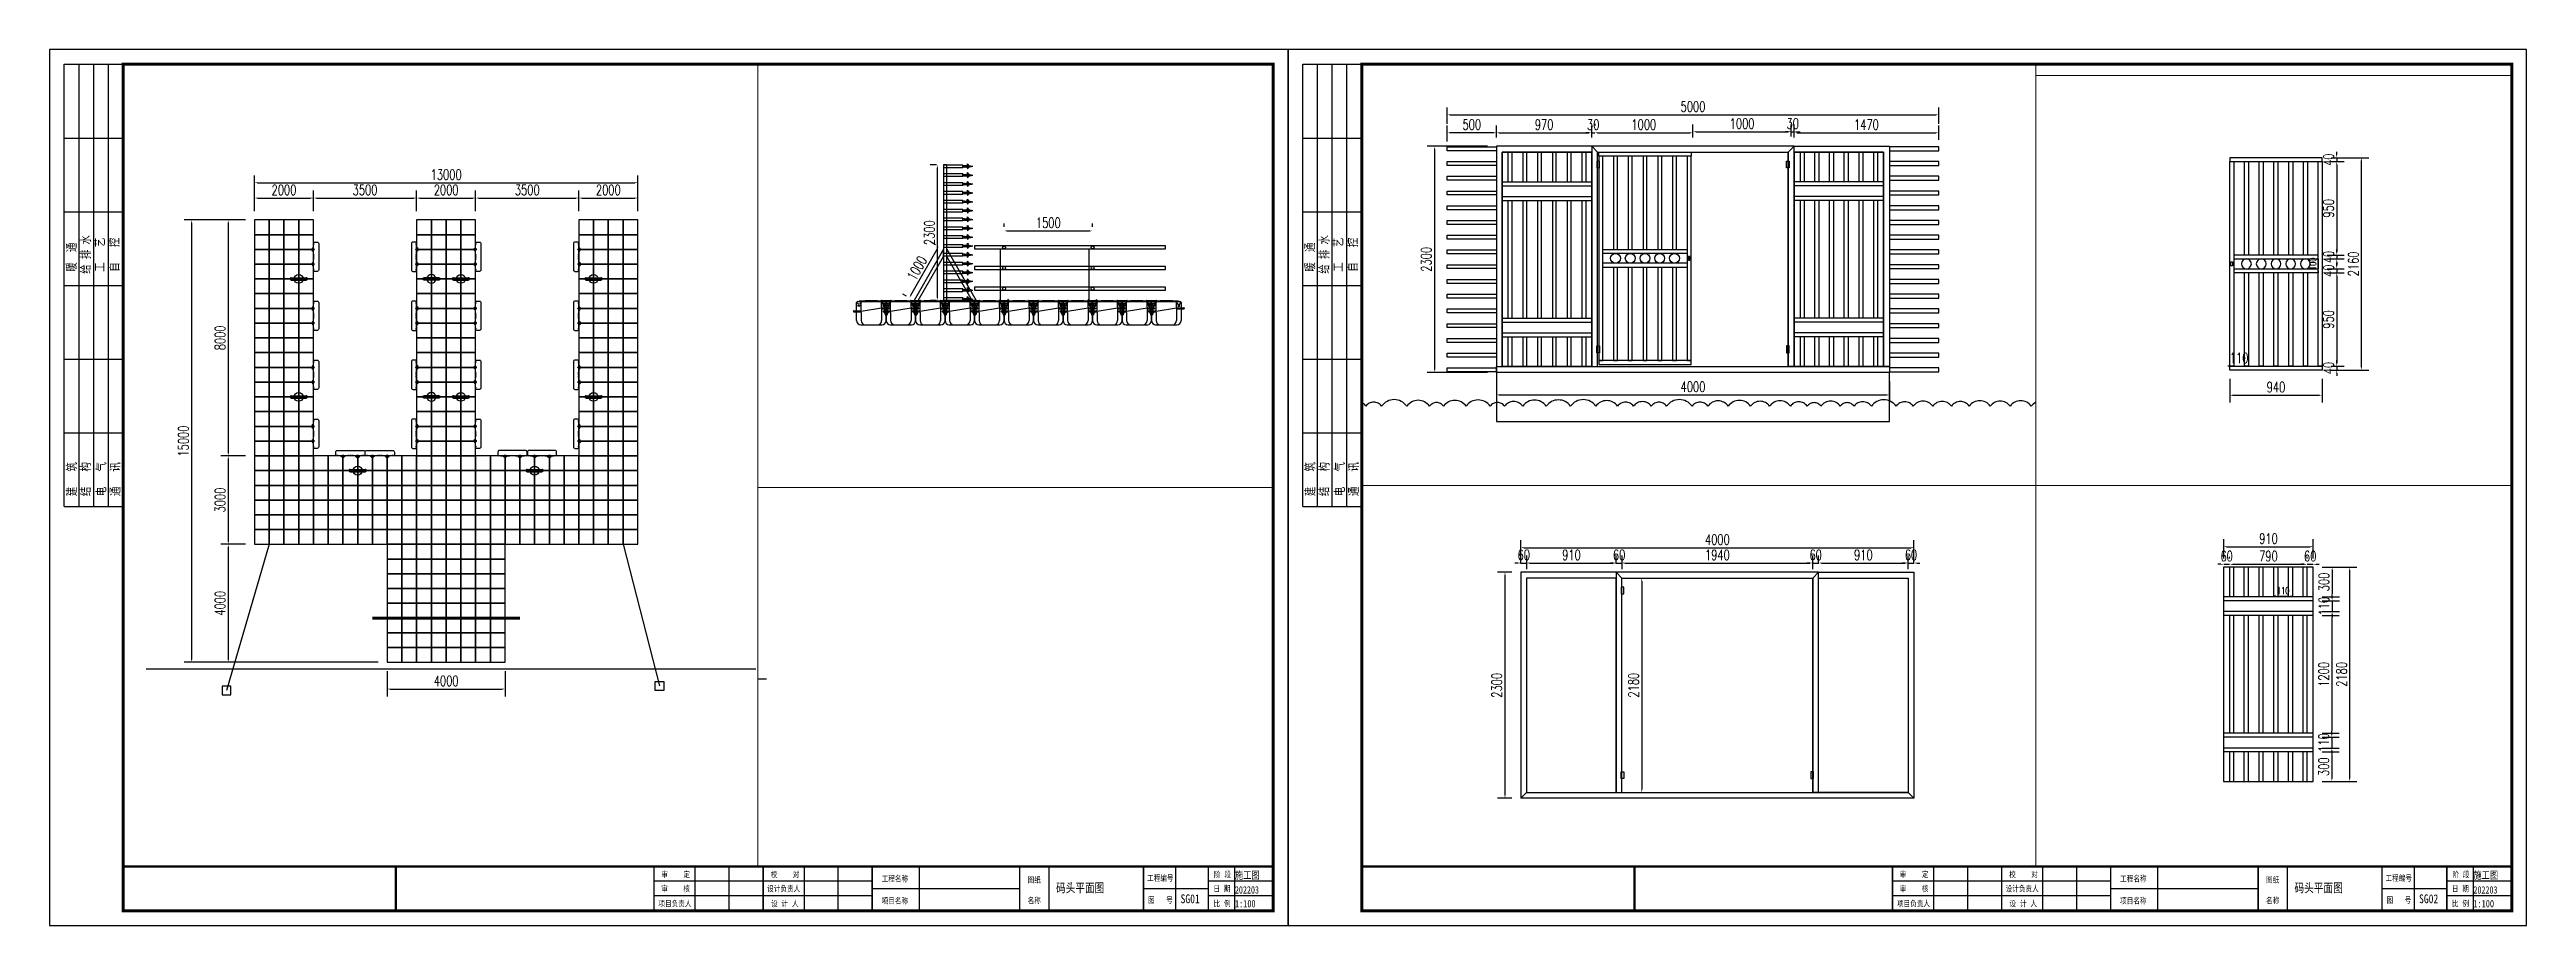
# Paper-space layout '布局' of a CAD drawing. Header units: millimetres. Extents: x 428 to 1268, y 19 to 316.
# The model-space entities are those that its viewports show. They can reach past a viewport. Long polylines and large blocks are cut down to what shows.
import ezdxf

# ---------------------------------------------------------------- set-up
doc = ezdxf.new("R2010")
doc.units = ezdxf.units.MM
doc.header["$LTSCALE"] = 10
doc.layers.get('0').update_dxf_attribs({"linetype": 'CONTINUOUS'})
doc.layers.get('DEFPOINTS').update_dxf_attribs({"linetype": 'CONTINUOUS'})
for name, color, linetype in [('STAIR', 2, 'CONTINUOUS'), ('W-_ANTICOLLISION防撞措施', 6, 'CONTINUOUS'), ('W-FLOAT_BOWL浮筒', 253, 'CONTINUOUS'), ('W-PLASTIC_RAILINGS塑木栏杆', 6, 'CONTINUOUS'), ('W-REVETMENT驳岸', 251, 'CONTINUOUS'), ('W-STEEL_FRAME钢架', 3, 'CONTINUOUS')]:
    doc.layers.add(name, color=color, linetype=linetype)
doc.styles.add('-宋体', font='SimSun.ttf', dxfattribs={"width": 0.8})
doc.styles.add('_TCH_DIM', font='SIMPLEX.shx', dxfattribs={"width": 0.7, "bigfont": 'GBCBIG.shx'})
doc.styles.get("Standard").update_dxf_attribs({"font": 'tssdeng.shx', "width": 0.7, "bigfont": 'hztxt.shx'})
doc.styles.add('STANDARD_T3', font='simplex.shx', dxfattribs={"width": 0.7, "bigfont": 'gbcbig.shx'})
doc.styles.add('图框', font='SimSun.ttf')
doc.styles.add('黑体', font='simhei_0.ttf', dxfattribs={"width": 0.8})
doc.dimstyles.new('W&&100', dxfattribs={"dimtxt": 350, "dimasz": 100, "dimexe": 250, "dimexo": 300, "dimgap": 100, "dimtad": 1, "dimdec": 0, "dimzin": 0, "dimdsep": 46, "dimtxsty": 'STANDARD_T3', "dimcen": 0.09, "dimclrd": 1, "dimclre": 1, "dimclrt": 7, "dimazin": 2, "dimtfac": 1, "dimtdec": 0, "dimtix": 1, "dimtmove": 2, "dimatfit": 3, "dimfxl": 100, "dimtolj": 1, "dimtzin": 0, "dimarcsym": 0})
doc.dimstyles.new('W&&20', dxfattribs={"dimtxt": 70, "dimasz": 20, "dimexe": 50, "dimexo": 60, "dimgap": 20, "dimtad": 1, "dimdec": 0, "dimzin": 0, "dimdsep": 46, "dimtxsty": 'STANDARD_T3', "dimcen": 0.09, "dimclrd": 1, "dimclre": 1, "dimclrt": 7, "dimazin": 2, "dimtfac": 1, "dimtdec": 0, "dimtix": 1, "dimtmove": 2, "dimatfit": 3, "dimfxl": 100, "dimtolj": 1, "dimtzin": 0, "dimarcsym": 0})
doc.dimstyles.new('W&&30', dxfattribs={"dimtxt": 105, "dimasz": 30, "dimexe": 75, "dimexo": 90, "dimgap": 30, "dimtad": 1, "dimdec": 0, "dimzin": 0, "dimdsep": 46, "dimtxsty": 'STANDARD_T3', "dimcen": 0.09, "dimclrd": 1, "dimclre": 1, "dimclrt": 7, "dimazin": 2, "dimtfac": 1, "dimtdec": 0, "dimtix": 1, "dimtmove": 2, "dimatfit": 3, "dimfxl": 100, "dimtolj": 1, "dimtzin": 0, "dimarcsym": 0})
doc.dimstyles.new('W&&50', dxfattribs={"dimtxt": 175, "dimasz": 50, "dimexe": 125, "dimexo": 150, "dimgap": 50, "dimtad": 1, "dimdec": 0, "dimzin": 0, "dimdsep": 46, "dimtxsty": 'STANDARD_T3', "dimcen": 0.09, "dimclrd": 1, "dimclre": 1, "dimclrt": 7, "dimazin": 2, "dimtfac": 1, "dimtdec": 0, "dimtix": 1, "dimtmove": 2, "dimatfit": 3, "dimfxl": 100, "dimtolj": 1, "dimtzin": 0, "dimarcsym": 0})

psp = doc.layouts.new('布局')

msp = doc.modelspace()

# ---------------------------------------------------------------- blocks, each defined once
blk = doc.blocks.new('$TITLEBLK$00000187')
for p, q in [((-136, 10), (-210, 10)), ((-196, 0), (-196, 15)), ((-184.5, 0), (-184.5, 15)), ((-159, 0), (-159, 15)), ((-147.5, 0), (-147.5, 15)), ((-120, 0), (-120, 15)), ((-76, 0), (-76, 15)), ((-33, 0), (-33, 15)), ((0, 10), (-22, 10)), ((-13, 0), (-13, 15)), ((0, 0), (0, 15)), ((-136, 5), (-210, 5)), ((-136, 7.5), (-86, 7.5)), ((-44, 7.5), (-22, 7.5)), ((0, 5), (-22, 5))]:
    blk.add_line(p, q)
for points, const_width in [([(-297.54, 0), (-297.54, 15), (0, 15)], 0.8), ([(-210, 0), (-210, 15)], 0.5), ([(-173, 0), (-173, 15)], 0.5), ([(-136, 0), (-136, 15)], 0.5), ([(-86, 0), (-86, 15)], 0.5), ([(-44, 0), (-44, 15)], 0.5), ([(-22, 0), (-22, 15)], 0.5)]:
    blk.add_lwpolyline(points, dxfattribs=dict(const_width=const_width))
at = {"style": '图框', "width": 0.8}
for s, p in [('审    核', (-207.55, 6.48)), ('审    定', (-207.53, 11.34)), ('设计负责人', (-171.62, 6.48)), ('校    对', (-170.43, 11.27)), ('工程名称', (-132.8, 9.86)), ('图纸', (-83.31, 9.46)), ('工程编号', (-42.79, 10.08)), ('阶 段', (-20.12, 11.27)), ('日 期', (-20.31, 6.48)), ('项目负责人', (-208.49, 1.42)), ('设 计 人', (-170.33, 1.42)), ('项目名称', (-132.8, 2.36)), ('名称', (-83.31, 2.46)), ('图   号', (-42.46, 2.6)), ('比 例', (-20.27, 1.42))]:
    blk.add_text(s, height=2, dxfattribs=at).set_placement(p)
for tag, p in [('审定人', (-193.68, 10.95)), ('审核人', (-193.68, 6.03)), ('设计负责人', (-158.64, 6.23)), ('校对', (-155.51, 10.92)), ('项目负责人', (-195.69, 1.11)), ('设计人', (-156.48, 1.18))]:
    blk.add_attdef(tag, p, '', height=3)
for tag, p, height, style, width in [('工程名称', (-115.66, 9.53), 3, '-宋体', 0.8), ('图名', (-73.67, 6.22), 3, '-宋体', 0.8), ('阶段', (-12.96, 10.81), 2.5, '黑体', 0.8), ('日期', (-12.96, 5.8), 2.5, '黑体', 0.8), ('项目名称', (-115.65, 1.97), 3, '-宋体', 0.8), ('图号', (-31.44, 2.55), 3, '_TCH_DIM', 0.7), ('比例', (-12.96, 1.14), 2.5, '黑体', 0.8)]:
    blk.add_attdef(tag, p, '', height=height, dxfattribs=dict(style=style, width=width))
blk = doc.blocks.new('$TITLEBLK$00000095')
for p, q in [((-150, 20), (-150, 0)), ((-150, 20), (0, 20)), ((-125, 20), (-125, 0)), ((-100, 20), (-100, 0)), ((-75, 20), (-75, 0)), ((-75, 20), (-75, 0)), ((-50, 20), (-50, 0)), ((-25, 20), (-25, 0)), ((0, 20), (0, 0)), ((-150, 15), (-75, 15)), ((-150, 10), (-75, 10)), ((-75, 15), (0, 15)), ((-75, 10), (0, 10)), ((-150, 5), (-75, 5)), ((-75, 5), (0, 5))]:
    blk.add_line(p, q)
at = {"width": 0.8}
for s, p in [('建   筑', (-146.45, 15.65)), ('暖  通', (-70.35, 15.73)), ('结   构', (-146.45, 10.91)), ('电   气', (-146.45, 5.65)), ('给 排 水', (-71.03, 10.9)), ('工   艺', (-70.35, 6.13)), ('通   讯', (-146.45, 0.88)), ('自   控', (-70.35, 1.24))]:
    blk.add_text(s, height=3.509, dxfattribs=at).set_placement(p)
blk = doc.blocks.new('TK')
blk.add_lwpolyline([(0, 0), (420, 0), (420, 297), (0, 297)], close=True)
at = {"const_width": 1}
blk.add_lwpolyline([(25, 5), (415, 5), (415, 292), (25, 292)], close=True, dxfattribs=at)
at = {"const_width": 0.8}
blk.add_lwpolyline([(415, 20), (25, 20)], dxfattribs=at)
at = {"rotation": 90}
blk.add_blockref('$TITLEBLK$00000095', (25, 292), dxfattribs=at)
blk = doc.blocks.new('*U35')
at = {"layer": 'W-FLOAT_BOWL浮筒'}
blk.add_lwpolyline([(-250, -250), (250, -250), (250, 250), (-250, 250)], close=True, dxfattribs=at)
blk = doc.blocks.new('*U36')
at = {"layer": 'W-FLOAT_BOWL浮筒', "color": 0, "linetype": 'ByBlock', "lineweight": -2, "transparency": 16777216}
for p in [(0, 2500), (500, 2500), (1000, 2500), (1500, 2500), (2000, 2500), (2500, 2500), (3000, 2500), (3500, 2500), (4000, 2500), (4500, 2500), (5000, 2500), (5500, 2500), (6000, 2500), (6500, 2500), (7000, 2500), (7500, 2500), (8000, 2500), (8500, 2500), (9000, 2500), (9500, 2500), (10000, 2500), (10500, 2500), (11000, 2500), (11500, 2500), (12000, 2500), (12500, 2500), (0, 2000), (500, 2000), (1000, 2000), (1500, 2000), (2000, 2000), (2500, 2000), (3000, 2000), (3500, 2000), (4000, 2000), (4500, 2000), (5000, 2000), (5500, 2000), (6000, 2000), (6500, 2000), (7000, 2000), (7500, 2000), (8000, 2000), (8500, 2000), (9000, 2000), (9500, 2000), (10000, 2000), (10500, 2000), (11000, 2000), (11500, 2000), (12000, 2000), (12500, 2000), (0, 1500), (500, 1500), (1000, 1500), (1500, 1500), (2000, 1500), (2500, 1500), (3000, 1500), (3500, 1500), (4000, 1500), (4500, 1500), (5000, 1500), (5500, 1500), (6000, 1500), (6500, 1500), (7000, 1500), (7500, 1500), (8000, 1500), (8500, 1500), (9000, 1500), (9500, 1500), (10000, 1500), (10500, 1500), (11000, 1500), (11500, 1500), (12000, 1500), (12500, 1500), (0, 1000), (500, 1000), (1000, 1000), (1500, 1000), (2000, 1000), (2500, 1000), (3000, 1000), (3500, 1000), (4000, 1000), (4500, 1000), (5000, 1000), (5500, 1000), (6000, 1000), (6500, 1000), (7000, 1000), (7500, 1000), (8000, 1000), (8500, 1000), (9000, 1000), (9500, 1000), (10000, 1000), (10500, 1000), (11000, 1000), (11500, 1000), (12000, 1000), (12500, 1000), (0, 500), (500, 500), (1000, 500), (1500, 500), (2000, 500), (2500, 500), (3000, 500), (3500, 500), (4000, 500), (4500, 500), (5000, 500), (5500, 500), (6000, 500), (6500, 500), (7000, 500), (7500, 500), (8000, 500), (8500, 500), (9000, 500), (9500, 500), (10000, 500), (10500, 500), (11000, 500), (11500, 500), (12000, 500), (12500, 500), (0, 0), (500, 0), (1000, 0), (1500, 0), (2000, 0), (2500, 0), (3000, 0), (3500, 0), (4000, 0), (4500, 0), (5000, 0), (5500, 0), (6000, 0), (6500, 0), (7000, 0), (7500, 0), (8000, 0), (8500, 0), (9000, 0), (9500, 0), (10000, 0), (10500, 0), (11000, 0), (11500, 0), (12000, 0), (12500, 0)]:
    blk.add_blockref('*U35', p, dxfattribs=at)
blk = doc.blocks.new('*U37')
at = {"layer": 'W-FLOAT_BOWL浮筒'}
blk.add_lwpolyline([(-250, -250), (250, -250), (250, 250), (-250, 250)], close=True, dxfattribs=at)
blk = doc.blocks.new('*U38')
at = {"layer": 'W-FLOAT_BOWL浮筒', "color": 0, "linetype": 'ByBlock', "lineweight": -2, "transparency": 16777216}
for p in [(0, 7500), (500, 7500), (1000, 7500), (1500, 7500), (0, 7000), (500, 7000), (1000, 7000), (1500, 7000), (0, 6500), (500, 6500), (1000, 6500), (1500, 6500), (0, 6000), (500, 6000), (1000, 6000), (1500, 6000), (0, 5500), (500, 5500), (1000, 5500), (1500, 5500), (0, 5000), (500, 5000), (1000, 5000), (1500, 5000), (0, 4500), (500, 4500), (1000, 4500), (1500, 4500), (0, 4000), (500, 4000), (1000, 4000), (1500, 4000), (0, 3500), (500, 3500), (1000, 3500), (1500, 3500), (0, 3000), (500, 3000), (1000, 3000), (1500, 3000), (0, 2500), (500, 2500), (1000, 2500), (1500, 2500), (0, 2000), (500, 2000), (1000, 2000), (1500, 2000), (0, 1500), (500, 1500), (1000, 1500), (1500, 1500), (0, 1000), (500, 1000), (1000, 1000), (1500, 1000), (0, 500), (500, 500), (1000, 500), (1500, 500), (0, 0), (500, 0), (1000, 0), (1500, 0)]:
    blk.add_blockref('*U37', p, dxfattribs=at)
blk = doc.blocks.new('*U39')
at = {"layer": 'W-FLOAT_BOWL浮筒'}
blk.add_lwpolyline([(-250, -250), (250, -250), (250, 250), (-250, 250)], close=True, dxfattribs=at)
blk = doc.blocks.new('*U40')
at = {"layer": 'W-FLOAT_BOWL浮筒', "color": 0, "linetype": 'ByBlock', "lineweight": -2, "transparency": 16777216}
for p in [(0, 7500), (500, 7500), (1000, 7500), (1500, 7500), (0, 7000), (500, 7000), (1000, 7000), (1500, 7000), (0, 6500), (500, 6500), (1000, 6500), (1500, 6500), (0, 6000), (500, 6000), (1000, 6000), (1500, 6000), (0, 5500), (500, 5500), (1000, 5500), (1500, 5500), (0, 5000), (500, 5000), (1000, 5000), (1500, 5000), (0, 4500), (500, 4500), (1000, 4500), (1500, 4500), (0, 4000), (500, 4000), (1000, 4000), (1500, 4000), (0, 3500), (500, 3500), (1000, 3500), (1500, 3500), (0, 3000), (500, 3000), (1000, 3000), (1500, 3000), (0, 2500), (500, 2500), (1000, 2500), (1500, 2500), (0, 2000), (500, 2000), (1000, 2000), (1500, 2000), (0, 1500), (500, 1500), (1000, 1500), (1500, 1500), (0, 1000), (500, 1000), (1000, 1000), (1500, 1000), (0, 500), (500, 500), (1000, 500), (1500, 500), (0, 0), (500, 0), (1000, 0), (1500, 0)]:
    blk.add_blockref('*U39', p, dxfattribs=at)
blk = doc.blocks.new('*U41')
at = {"layer": 'W-FLOAT_BOWL浮筒'}
blk.add_lwpolyline([(-250, -250), (250, -250), (250, 250), (-250, 250)], close=True, dxfattribs=at)
blk = doc.blocks.new('*U42')
at = {"layer": 'W-FLOAT_BOWL浮筒', "color": 0, "linetype": 'ByBlock', "lineweight": -2, "transparency": 16777216}
for p in [(0, 7500), (500, 7500), (1000, 7500), (1500, 7500), (0, 7000), (500, 7000), (1000, 7000), (1500, 7000), (0, 6500), (500, 6500), (1000, 6500), (1500, 6500), (0, 6000), (500, 6000), (1000, 6000), (1500, 6000), (0, 5500), (500, 5500), (1000, 5500), (1500, 5500), (0, 5000), (500, 5000), (1000, 5000), (1500, 5000), (0, 4500), (500, 4500), (1000, 4500), (1500, 4500), (0, 4000), (500, 4000), (1000, 4000), (1500, 4000), (0, 3500), (500, 3500), (1000, 3500), (1500, 3500), (0, 3000), (500, 3000), (1000, 3000), (1500, 3000), (0, 2500), (500, 2500), (1000, 2500), (1500, 2500), (0, 2000), (500, 2000), (1000, 2000), (1500, 2000), (0, 1500), (500, 1500), (1000, 1500), (1500, 1500), (0, 1000), (500, 1000), (1000, 1000), (1500, 1000), (0, 500), (500, 500), (1000, 500), (1500, 500), (0, 0), (500, 0), (1000, 0), (1500, 0)]:
    blk.add_blockref('*U41', p, dxfattribs=at)
blk = doc.blocks.new('*U43')
at = {"layer": 'W-FLOAT_BOWL浮筒'}
blk.add_lwpolyline([(-250, -250), (250, -250), (250, 250), (-250, 250)], close=True, dxfattribs=at)
blk = doc.blocks.new('*U44')
at = {"layer": 'W-FLOAT_BOWL浮筒', "color": 0, "linetype": 'ByBlock', "lineweight": -2, "transparency": 16777216}
for p in [(0, 3500), (500, 3500), (1000, 3500), (1500, 3500), (2000, 3500), (2500, 3500), (3000, 3500), (3500, 3500), (0, 3000), (500, 3000), (1000, 3000), (1500, 3000), (2000, 3000), (2500, 3000), (3000, 3000), (3500, 3000), (0, 2500), (500, 2500), (1000, 2500), (1500, 2500), (2000, 2500), (2500, 2500), (3000, 2500), (3500, 2500), (0, 2000), (500, 2000), (1000, 2000), (1500, 2000), (2000, 2000), (2500, 2000), (3000, 2000), (3500, 2000), (0, 1500), (500, 1500), (1000, 1500), (1500, 1500), (2000, 1500), (2500, 1500), (3000, 1500), (3500, 1500), (0, 1000), (500, 1000), (1000, 1000), (1500, 1000), (2000, 1000), (2500, 1000), (3000, 1000), (3500, 1000), (0, 500), (500, 500), (1000, 500), (1500, 500), (2000, 500), (2500, 500), (3000, 500), (3500, 500), (0, 0), (500, 0), (1000, 0), (1500, 0), (2000, 0), (2500, 0), (3000, 0), (3500, 0)]:
    blk.add_blockref('*U43', p, dxfattribs=at)
blk = doc.blocks.new('xcs')
at = {"layer": 'W-_ANTICOLLISION防撞措施'}
for p, q in [((-250, 40), (250, 40)), ((-250, -40), (250, -40))]:
    blk.add_line(p, q, dxfattribs=at)
blk.add_circle((0, 0), 150, dxfattribs=at)
for centre, start, end in [((-254, 0), 84.4689, 275.5311), ((254, 0), 264.4689, 95.5311)]:
    blk.add_arc(centre, 40.2, start, end, dxfattribs=at)
blk = doc.blocks.new('fzt')
at = {"layer": 'W-_ANTICOLLISION防撞措施'}
blk.add_line((-129, -218), (-98, -187), dxfattribs=at)
for points in [[(-80, -27, -0.389807), (-50, 0), (50, 0, -0.414214), (100, -50), (100, -940, -0.414214), (50, -990), (-50, -990, -0.391617), (-80, -962, -0.391617)], [(-129, -718, 0.414214), (-129, -772), (-98, -803)]]:
    blk.add_lwpolyline(points, format="xyb", dxfattribs=at)
for points in [[(-80, -214), (-80, -92)], [(-98, -303), (-129, -272), (-107, -294)], [(-80, -398), (-80, -276)], [(-98, -687), (-129, -718), (-107, -696)], [(-80, -714), (-80, -592)], [(-80, -898), (-80, -776)]]:
    blk.add_lwpolyline(points, dxfattribs=at)
for centre, radius, start, end in [((-102, -245), 38, 135, 225), ((-104, -245), 7, 90, 270), ((-80, -245), 25, 106.2602, 163.7398), ((-154, -129), 80.9, 314.3844, 336.4057), ((-80, -221), 7, 0, 180), ((-105, -60), 41, 307.5461, 52.4539), ((-80, -245), 25, 16.2602, 73.7398), ((-56, -245), 7, 270, 90), ((-80, -245), 25, 196.2602, 253.7398), ((-154, -361), 80.9, 23.5943, 45.6156), ((-80, -269), 7, 180, 0), ((-105, -430), 41, 307.5461, 52.4539), ((-105, -495), 41, 307.5461, 52.4539), ((-80, -245), 25, 286.2602, 343.7398), ((-104, -745), 7, 90, 270), ((-80, -745), 25, 106.2602, 163.7398), ((-80, -745), 25, 196.2602, 253.7398), ((-154, -629), 80.9, 314.3844, 336.4057), ((-80, -721), 7, 0, 180), ((-105, -560), 40.8, 307.4056, 52.5944), ((-80, -745), 25, 16.2602, 73.7398), ((-80, -745), 25, 286.2602, 343.7398), ((-56, -745), 7, 270, 90), ((-154, -861), 80.9, 23.5943, 45.6156), ((-80, -769), 7, 180, 0), ((-105, -930), 40.8, 307.4056, 52.5944)]:
    blk.add_arc(centre, radius, start, end, dxfattribs=at)
blk = doc.blocks.new('*U46')
at = {"layer": 'W-_ANTICOLLISION防撞措施'}
blk.add_blockref('fzt', (20, 495), dxfattribs=at)
blk = doc.blocks.new('*U45')
at = {"layer": 'W-_ANTICOLLISION防撞措施', "color": 0, "linetype": 'ByBlock', "lineweight": -2, "transparency": 16777216}
for p in [(0, 0), (0, -2000), (0, -4000), (0, -6000)]:
    blk.add_blockref('*U46', p, dxfattribs=at)
blk = doc.blocks.new('*U48')
at = {"layer": 'W-_ANTICOLLISION防撞措施'}
blk.add_blockref('fzt', (20, 495), dxfattribs=at)
blk = doc.blocks.new('*U47')
at = {"layer": 'W-_ANTICOLLISION防撞措施', "color": 0, "linetype": 'ByBlock', "lineweight": -2, "transparency": 16777216}
for p in [(0, 0), (0, -2000), (0, -4000), (0, -6000)]:
    blk.add_blockref('*U48', p, dxfattribs=at)
blk = doc.blocks.new('*U50')
at = {"layer": 'W-_ANTICOLLISION防撞措施'}
blk.add_blockref('fzt', (20, 495), dxfattribs=at)
blk = doc.blocks.new('*U49')
at = {"layer": 'W-_ANTICOLLISION防撞措施', "color": 0, "linetype": 'ByBlock', "lineweight": -2, "transparency": 16777216}
for p in [(0, 0), (0, -2000), (0, -4000), (0, -6000)]:
    blk.add_blockref('*U50', p, dxfattribs=at)
blk = doc.blocks.new('*U52')
at = {"layer": 'W-_ANTICOLLISION防撞措施'}
blk.add_blockref('fzt', (20, 495), dxfattribs=at)
blk = doc.blocks.new('*U51')
at = {"layer": 'W-_ANTICOLLISION防撞措施', "color": 0, "linetype": 'ByBlock', "lineweight": -2, "transparency": 16777216}
for p in [(0, 0), (0, -2000), (0, -4000), (0, -6000)]:
    blk.add_blockref('*U52', p, dxfattribs=at)
blk = doc.blocks.new('*D53')
at = {"layer": 'DEFPOINTS', "color": 0, "transparency": 16777216}
for p in [(-1458078, 1474998), (-1458968, 1466998), (-1458078, 1466998)]:
    blk.add_point(p, dxfattribs=at)
at = {"layer": 'W-FLOAT_BOWL浮筒', "color": 1, "lineweight": -2, "transparency": 16777216}
for p, q in [((-1458378, 1474998), (-1459218, 1474998)), ((-1458968, 1474898), (-1458968, 1467098)), ((-1458378, 1466998), (-1459218, 1466998))]:
    blk.add_line(p, q, dxfattribs=at)
at = {"layer": 'W-FLOAT_BOWL浮筒', "color": 1, "transparency": 16777216}
for points in [[(-1458985, 1474898), (-1458952, 1474898), (-1458968, 1474998)], [(-1458985, 1467098), (-1458952, 1467098), (-1458968, 1466998)]]:
    blk.add_solid(points, dxfattribs=at)
at = {"layer": 'W-FLOAT_BOWL浮筒', "color": 7, "transparency": 16777216, "insert": (-1459243, 1470998), "char_height": 350, "attachment_point": 5, "rotation": 90, "style": 'STANDARD_T3'}
blk.add_mtext('\\A1;8000', dxfattribs=at)
blk = doc.blocks.new('*D54')
at = {"layer": 'DEFPOINTS', "color": 0, "transparency": 16777216}
for p in [(-1458078, 1463998), (-1458968, 1459998), (-1453578, 1459998)]:
    blk.add_point(p, dxfattribs=at)
at = {"layer": 'W-FLOAT_BOWL浮筒', "color": 1, "lineweight": -2, "transparency": 16777216}
for p, q in [((-1458868, 1463998), (-1459218, 1463998)), ((-1458968, 1463898), (-1458968, 1460098)), ((-1458868, 1459998), (-1459218, 1459998))]:
    blk.add_line(p, q, dxfattribs=at)
at = {"layer": 'W-FLOAT_BOWL浮筒', "color": 1, "transparency": 16777216}
for points in [[(-1458985, 1463898), (-1458952, 1463898), (-1458968, 1463998)], [(-1458985, 1460098), (-1458952, 1460098), (-1458968, 1459998)]]:
    blk.add_solid(points, dxfattribs=at)
at = {"layer": 'W-FLOAT_BOWL浮筒', "color": 7, "transparency": 16777216, "insert": (-1459243, 1461998), "char_height": 350, "attachment_point": 5, "rotation": 90, "style": 'STANDARD_T3'}
blk.add_mtext('\\A1;4000', dxfattribs=at)
blk = doc.blocks.new('*D55')
at = {"layer": 'DEFPOINTS', "color": 0, "transparency": 16777216}
for p in [(-1456078, 1475740), (-1458078, 1474998), (-1456078, 1474998)]:
    blk.add_point(p, dxfattribs=at)
at = {"layer": 'W-FLOAT_BOWL浮筒', "color": 1, "lineweight": -2, "transparency": 16777216}
for p, q in [((-1458078, 1475298), (-1458078, 1475990)), ((-1456078, 1475298), (-1456078, 1475990)), ((-1457978, 1475740), (-1456178, 1475740))]:
    blk.add_line(p, q, dxfattribs=at)
at = {"layer": 'W-FLOAT_BOWL浮筒', "color": 1, "transparency": 16777216}
for points in [[(-1457978, 1475756), (-1457978, 1475723), (-1458078, 1475740)], [(-1456178, 1475756), (-1456178, 1475723), (-1456078, 1475740)]]:
    blk.add_solid(points, dxfattribs=at)
at = {"layer": 'W-FLOAT_BOWL浮筒', "color": 7, "transparency": 16777216, "insert": (-1457078, 1476015), "char_height": 350, "attachment_point": 5, "style": 'STANDARD_T3'}
blk.add_mtext('\\A1;2000', dxfattribs=at)
blk = doc.blocks.new('*D56')
at = {"layer": 'DEFPOINTS', "color": 0, "transparency": 16777216}
for p in [(-1452578, 1475740), (-1456078, 1474998), (-1452578, 1474998)]:
    blk.add_point(p, dxfattribs=at)
at = {"layer": 'W-FLOAT_BOWL浮筒', "color": 1, "lineweight": -2, "transparency": 16777216}
for p, q in [((-1456078, 1475298), (-1456078, 1475990)), ((-1452578, 1475298), (-1452578, 1475990)), ((-1455978, 1475740), (-1452678, 1475740))]:
    blk.add_line(p, q, dxfattribs=at)
at = {"layer": 'W-FLOAT_BOWL浮筒', "color": 1, "transparency": 16777216}
for points in [[(-1455978, 1475756), (-1455978, 1475723), (-1456078, 1475740)], [(-1452678, 1475756), (-1452678, 1475723), (-1452578, 1475740)]]:
    blk.add_solid(points, dxfattribs=at)
at = {"layer": 'W-FLOAT_BOWL浮筒', "color": 7, "transparency": 16777216, "insert": (-1454328, 1476015), "char_height": 350, "attachment_point": 5, "style": 'STANDARD_T3'}
blk.add_mtext('\\A1;3500', dxfattribs=at)
blk = doc.blocks.new('*D57')
at = {"layer": 'DEFPOINTS', "color": 0, "transparency": 16777216}
for p in [(-1450578, 1475740), (-1452578, 1474998), (-1450578, 1474998)]:
    blk.add_point(p, dxfattribs=at)
at = {"layer": 'W-FLOAT_BOWL浮筒', "color": 1, "lineweight": -2, "transparency": 16777216}
for p, q in [((-1452578, 1475298), (-1452578, 1475990)), ((-1450578, 1475298), (-1450578, 1475990)), ((-1452478, 1475740), (-1450678, 1475740))]:
    blk.add_line(p, q, dxfattribs=at)
at = {"layer": 'W-FLOAT_BOWL浮筒', "color": 1, "transparency": 16777216}
for points in [[(-1452478, 1475756), (-1452478, 1475723), (-1452578, 1475740)], [(-1450678, 1475756), (-1450678, 1475723), (-1450578, 1475740)]]:
    blk.add_solid(points, dxfattribs=at)
at = {"layer": 'W-FLOAT_BOWL浮筒', "color": 7, "transparency": 16777216, "insert": (-1451578, 1476015), "char_height": 350, "attachment_point": 5, "style": 'STANDARD_T3'}
blk.add_mtext('\\A1;2000', dxfattribs=at)
blk = doc.blocks.new('*D58')
at = {"layer": 'DEFPOINTS', "color": 0, "transparency": 16777216}
for p in [(-1447078, 1475740), (-1450578, 1474998), (-1447078, 1474998)]:
    blk.add_point(p, dxfattribs=at)
at = {"layer": 'W-FLOAT_BOWL浮筒', "color": 1, "lineweight": -2, "transparency": 16777216}
for p, q in [((-1450578, 1475298), (-1450578, 1475990)), ((-1447078, 1475298), (-1447078, 1475990)), ((-1450478, 1475740), (-1447178, 1475740))]:
    blk.add_line(p, q, dxfattribs=at)
at = {"layer": 'W-FLOAT_BOWL浮筒', "color": 1, "transparency": 16777216}
for points in [[(-1450478, 1475756), (-1450478, 1475723), (-1450578, 1475740)], [(-1447178, 1475756), (-1447178, 1475723), (-1447078, 1475740)]]:
    blk.add_solid(points, dxfattribs=at)
at = {"layer": 'W-FLOAT_BOWL浮筒', "color": 7, "transparency": 16777216, "insert": (-1448828, 1476015), "char_height": 350, "attachment_point": 5, "style": 'STANDARD_T3'}
blk.add_mtext('\\A1;3500', dxfattribs=at)
blk = doc.blocks.new('*D59')
at = {"layer": 'DEFPOINTS', "color": 0, "transparency": 16777216}
for p in [(-1445078, 1475740), (-1447078, 1474998), (-1445078, 1474998)]:
    blk.add_point(p, dxfattribs=at)
at = {"layer": 'W-FLOAT_BOWL浮筒', "color": 1, "lineweight": -2, "transparency": 16777216}
for p, q in [((-1447078, 1475298), (-1447078, 1475990)), ((-1445078, 1475298), (-1445078, 1475990)), ((-1446978, 1475740), (-1445178, 1475740))]:
    blk.add_line(p, q, dxfattribs=at)
at = {"layer": 'W-FLOAT_BOWL浮筒', "color": 1, "transparency": 16777216}
for points in [[(-1446978, 1475756), (-1446978, 1475723), (-1447078, 1475740)], [(-1445178, 1475756), (-1445178, 1475723), (-1445078, 1475740)]]:
    blk.add_solid(points, dxfattribs=at)
at = {"layer": 'W-FLOAT_BOWL浮筒', "color": 7, "transparency": 16777216, "insert": (-1446078, 1476015), "char_height": 350, "attachment_point": 5, "style": 'STANDARD_T3'}
blk.add_mtext('\\A1;2000', dxfattribs=at)
blk = doc.blocks.new('*D60')
at = {"layer": 'DEFPOINTS', "color": 0, "transparency": 16777216}
for p in [(-1445078, 1476259), (-1458078, 1474998), (-1445078, 1474998)]:
    blk.add_point(p, dxfattribs=at)
at = {"layer": 'W-FLOAT_BOWL浮筒', "color": 1, "lineweight": -2, "transparency": 16777216}
for p, q in [((-1458078, 1475298), (-1458078, 1476509)), ((-1445078, 1475298), (-1445078, 1476509)), ((-1457978, 1476259), (-1445178, 1476259))]:
    blk.add_line(p, q, dxfattribs=at)
at = {"layer": 'W-FLOAT_BOWL浮筒', "color": 1, "transparency": 16777216}
for points in [[(-1457978, 1476276), (-1457978, 1476242), (-1458078, 1476259)], [(-1445178, 1476276), (-1445178, 1476242), (-1445078, 1476259)]]:
    blk.add_solid(points, dxfattribs=at)
at = {"layer": 'W-FLOAT_BOWL浮筒', "color": 7, "transparency": 16777216, "insert": (-1451578, 1476534), "char_height": 350, "attachment_point": 5, "style": 'STANDARD_T3'}
blk.add_mtext('\\A1;13000', dxfattribs=at)
blk = doc.blocks.new('*U62')
at = {"layer": 'W-_ANTICOLLISION防撞措施'}
blk.add_blockref('fzt', (20, 495), dxfattribs=at)
blk = doc.blocks.new('*U61')
at = {"layer": 'W-_ANTICOLLISION防撞措施', "color": 0, "linetype": 'ByBlock', "lineweight": -2, "transparency": 16777216}
for p in [(0, 0), (0, -1000)]:
    blk.add_blockref('*U62', p, dxfattribs=at)
blk = doc.blocks.new('*U66')
at = {"layer": 'W-_ANTICOLLISION防撞措施'}
blk.add_blockref('fzt', (20, 495), dxfattribs=at)
blk = doc.blocks.new('*U65')
at = {"layer": 'W-_ANTICOLLISION防撞措施', "color": 0, "linetype": 'ByBlock', "lineweight": -2, "transparency": 16777216}
for p in [(0, 0), (0, -1000)]:
    blk.add_blockref('*U66', p, dxfattribs=at)
blk = doc.blocks.new('*D67')
at = {"layer": 'DEFPOINTS', "color": 0, "transparency": 16777216}
for p in [(-1458078, 1474998), (-1460212, 1459998), (-1453578, 1459998)]:
    blk.add_point(p, dxfattribs=at)
at = {"layer": 'W-FLOAT_BOWL浮筒', "color": 1, "lineweight": -2, "transparency": 16777216}
for p, q in [((-1458378, 1474998), (-1460462, 1474998)), ((-1460212, 1474898), (-1460212, 1460098)), ((-1453878, 1459998), (-1460462, 1459998))]:
    blk.add_line(p, q, dxfattribs=at)
at = {"layer": 'W-FLOAT_BOWL浮筒', "color": 1, "transparency": 16777216}
for points in [[(-1460229, 1474898), (-1460195, 1474898), (-1460212, 1474998)], [(-1460229, 1460098), (-1460195, 1460098), (-1460212, 1459998)]]:
    blk.add_solid(points, dxfattribs=at)
at = {"layer": 'W-FLOAT_BOWL浮筒', "color": 7, "transparency": 16777216, "insert": (-1460487, 1467498), "char_height": 350, "attachment_point": 5, "rotation": 90, "style": 'STANDARD_T3'}
blk.add_mtext('\\A1;15000', dxfattribs=at)
blk = doc.blocks.new('*D68')
at = {"layer": 'DEFPOINTS', "color": 0, "transparency": 16777216}
for p in [(-1453578, 1459998), (-1449578, 1459998), (-1449578, 1459092)]:
    blk.add_point(p, dxfattribs=at)
at = {"layer": 'W-FLOAT_BOWL浮筒', "color": 1, "lineweight": -2, "transparency": 16777216}
for p, q in [((-1453578, 1459698), (-1453578, 1458842)), ((-1449578, 1459698), (-1449578, 1458842)), ((-1453478, 1459092), (-1449678, 1459092))]:
    blk.add_line(p, q, dxfattribs=at)
at = {"layer": 'W-FLOAT_BOWL浮筒', "color": 1, "transparency": 16777216}
for points in [[(-1453478, 1459108), (-1453478, 1459075), (-1453578, 1459092)], [(-1449678, 1459108), (-1449678, 1459075), (-1449578, 1459092)]]:
    blk.add_solid(points, dxfattribs=at)
at = {"layer": 'W-FLOAT_BOWL浮筒', "color": 7, "transparency": 16777216, "insert": (-1451578, 1459367), "char_height": 350, "attachment_point": 5, "style": 'STANDARD_T3'}
blk.add_mtext('\\A1;4000', dxfattribs=at)
blk = doc.blocks.new('*D70')
at = {"layer": 'DEFPOINTS', "color": 0, "transparency": 16777216}
for p in [(-1458078, 1466998), (-1458968, 1463998), (-1458078, 1463998)]:
    blk.add_point(p, dxfattribs=at)
at = {"layer": 'W-FLOAT_BOWL浮筒', "color": 1, "lineweight": -2, "transparency": 16777216}
for p, q in [((-1458378, 1466998), (-1459218, 1466998)), ((-1458968, 1466898), (-1458968, 1464098)), ((-1458378, 1463998), (-1459218, 1463998))]:
    blk.add_line(p, q, dxfattribs=at)
at = {"layer": 'W-FLOAT_BOWL浮筒', "color": 1, "transparency": 16777216}
for points in [[(-1458985, 1466898), (-1458952, 1466898), (-1458968, 1466998)], [(-1458985, 1464098), (-1458952, 1464098), (-1458968, 1463998)]]:
    blk.add_solid(points, dxfattribs=at)
at = {"layer": 'W-FLOAT_BOWL浮筒', "color": 7, "transparency": 16777216, "insert": (-1459243, 1465498), "char_height": 350, "attachment_point": 5, "rotation": 90, "style": 'STANDARD_T3'}
blk.add_mtext('\\A1;3000', dxfattribs=at)
blk = doc.blocks.new('*D229')
at = {"layer": 'DEFPOINTS', "color": 0, "transparency": 16777216}
for p in [(-1413879, 1467761), (-1409879, 1467761), (-1409879, 1467532)]:
    blk.add_point(p, dxfattribs=at)
at = {"layer": 'W-PLASTIC_RAILINGS塑木栏杆', "color": 1, "lineweight": -2, "transparency": 16777216}
for p, q in [((-1413879, 1467671), (-1413879, 1467457)), ((-1409879, 1467671), (-1409879, 1467457)), ((-1413849, 1467532), (-1409909, 1467532))]:
    blk.add_line(p, q, dxfattribs=at)
at = {"layer": 'W-PLASTIC_RAILINGS塑木栏杆', "color": 1, "transparency": 16777216}
for points in [[(-1413849, 1467537), (-1413849, 1467527), (-1413879, 1467532)], [(-1409909, 1467537), (-1409909, 1467527), (-1409879, 1467532)]]:
    blk.add_solid(points, dxfattribs=at)
at = {"layer": 'W-PLASTIC_RAILINGS塑木栏杆', "color": 7, "transparency": 16777216, "insert": (-1411879, 1467615), "char_height": 105, "attachment_point": 5, "style": 'STANDARD_T3'}
blk.add_mtext('\\A1;4000', dxfattribs=at)
blk = doc.blocks.new('*U264')
at = {"layer": 'W-FLOAT_BOWL浮筒'}
blk.add_circle((0, 0), 50, dxfattribs=at)
blk = doc.blocks.new('*U265')
at = {"layer": 'W-FLOAT_BOWL浮筒', "color": 0, "linetype": 'ByBlock', "lineweight": -2, "transparency": 16777216}
for p in [(0, 0), (150, 0), (300, 0), (450, 0), (600, 0)]:
    blk.add_blockref('*U264', p, dxfattribs=at)
blk = doc.blocks.new('*U262')
at = {"layer": 'W-FLOAT_BOWL浮筒'}
for points in [[(470, 1040), (-470, 1040), (-470, 1080), (470, 1080)], [(-470, -1040), (-430, -1040), (-430, 1040), (-470, 1040)], [(430, -1040), (470, -1040), (470, 1040), (430, 1040)], [(470, -1040), (-470, -1040), (-470, -1080), (470, -1080)]]:
    blk.add_lwpolyline(points, close=True, dxfattribs=at)
for points in [[(-280, 90), (-280, 1040), (-320, 1040), (-320, 90)], [(-130, 90), (-130, 1040), (-170, 1040), (-170, 90)], [(20, 90), (20, 1040), (-20, 1040), (-20, 90)], [(170, 90), (170, 1040), (130, 1040), (130, 90)], [(320, 90), (320, 1040), (280, 1040), (280, 90)], [(-430, 90), (430, 90)], [(430, 50), (-430, 50)], [(430, -50), (-430, -50)], [(-430, -90), (430, -90)], [(-320, -90), (-320, -1040), (-280, -1040), (-280, -90)], [(-170, -90), (-170, -1040), (-130, -1040), (-130, -90)], [(-20, -90), (-20, -1040), (20, -1040), (20, -90)], [(130, -90), (130, -1040), (170, -1040), (170, -90)], [(280, -90), (280, -1040), (320, -1040), (320, -90)]]:
    blk.add_lwpolyline(points, dxfattribs=at)
blk.add_blockref('*U265', (-300, 0), dxfattribs=at)
blk = doc.blocks.new('*U263')
at = {"layer": 'W-FLOAT_BOWL浮筒', "color": 0, "linetype": 'ByBlock', "lineweight": -2, "transparency": 16777216}
blk.add_blockref('*U262', (0, 0), dxfattribs=at)
blk = doc.blocks.new('*U268')
at = {"layer": 'W-FLOAT_BOWL浮筒'}
blk.add_circle((0, 0), 50, dxfattribs=at)
blk = doc.blocks.new('*U269')
at = {"layer": 'W-FLOAT_BOWL浮筒', "color": 0, "linetype": 'ByBlock', "lineweight": -2, "transparency": 16777216}
for p in [(0, 0), (150, 0), (300, 0), (450, 0), (600, 0)]:
    blk.add_blockref('*U268', p, dxfattribs=at)
blk = doc.blocks.new('*U266')
at = {"layer": 'W-FLOAT_BOWL浮筒'}
for points in [[(470, 1040), (-470, 1040), (-470, 1080), (470, 1080)], [(-470, -1040), (-430, -1040), (-430, 1040), (-470, 1040)], [(430, -1040), (470, -1040), (470, 1040), (430, 1040)], [(470, -1040), (-470, -1040), (-470, -1080), (470, -1080)]]:
    blk.add_lwpolyline(points, close=True, dxfattribs=at)
for points in [[(-280, 90), (-280, 1040), (-320, 1040), (-320, 90)], [(-130, 90), (-130, 1040), (-170, 1040), (-170, 90)], [(20, 90), (20, 1040), (-20, 1040), (-20, 90)], [(170, 90), (170, 1040), (130, 1040), (130, 90)], [(320, 90), (320, 1040), (280, 1040), (280, 90)], [(-430, 90), (430, 90)], [(430, 50), (-430, 50)], [(430, -50), (-430, -50)], [(-430, -90), (430, -90)], [(-320, -90), (-320, -1040), (-280, -1040), (-280, -90)], [(-170, -90), (-170, -1040), (-130, -1040), (-130, -90)], [(-20, -90), (-20, -1040), (20, -1040), (20, -90)], [(130, -90), (130, -1040), (170, -1040), (170, -90)], [(280, -90), (280, -1040), (320, -1040), (320, -90)]]:
    blk.add_lwpolyline(points, dxfattribs=at)
blk.add_blockref('*U269', (-300, 0), dxfattribs=at)
blk = doc.blocks.new('*U267')
at = {"layer": 'W-FLOAT_BOWL浮筒', "color": 0, "linetype": 'ByBlock', "lineweight": -2, "transparency": 16777216}
blk.add_blockref('*U266', (0, 0), dxfattribs=at)
blk = doc.blocks.new('*D317')
at = {"layer": 'DEFPOINTS', "color": 0, "transparency": 16777216}
for p in [(-1412879, 1470198), (-1412879, 1470198), (-1412909, 1470061)]:
    blk.add_point(p, dxfattribs=at)
at = {"layer": 'W-FLOAT_BOWL浮筒', "color": 1, "lineweight": -2, "transparency": 16777216}
for p, q in [((-1412939, 1470198), (-1412969, 1470198)), ((-1412909, 1470151), (-1412909, 1470273)), ((-1412909, 1470198), (-1412879, 1470198)), ((-1412879, 1470288), (-1412879, 1470273)), ((-1412849, 1470198), (-1412819, 1470198))]:
    blk.add_line(p, q, dxfattribs=at)
at = {"layer": 'W-FLOAT_BOWL浮筒', "color": 1, "transparency": 16777216}
for points in [[(-1412939, 1470203), (-1412939, 1470193), (-1412909, 1470198)], [(-1412849, 1470203), (-1412849, 1470193), (-1412879, 1470198)]]:
    blk.add_solid(points, dxfattribs=at)
at = {"layer": 'W-FLOAT_BOWL浮筒', "color": 7, "transparency": 16777216, "insert": (-1412894, 1470281), "char_height": 105, "attachment_point": 5, "style": 'STANDARD_T3'}
blk.add_mtext('\\A1;30', dxfattribs=at)
blk = doc.blocks.new('*D318')
at = {"layer": 'DEFPOINTS', "color": 0, "transparency": 16777216}
for p in [(-1412879, 1470198), (-1411879, 1470198), (-1411879, 1470061)]:
    blk.add_point(p, dxfattribs=at)
at = {"layer": 'W-FLOAT_BOWL浮筒', "color": 1, "lineweight": -2, "transparency": 16777216}
for p, q in [((-1412879, 1470288), (-1412879, 1470273)), ((-1412849, 1470198), (-1411909, 1470198)), ((-1411879, 1470151), (-1411879, 1470273))]:
    blk.add_line(p, q, dxfattribs=at)
at = {"layer": 'W-FLOAT_BOWL浮筒', "color": 1, "transparency": 16777216}
for points in [[(-1412849, 1470203), (-1412849, 1470193), (-1412879, 1470198)], [(-1411909, 1470203), (-1411909, 1470193), (-1411879, 1470198)]]:
    blk.add_solid(points, dxfattribs=at)
at = {"layer": 'W-FLOAT_BOWL浮筒', "color": 7, "transparency": 16777216, "insert": (-1412379, 1470281), "char_height": 105, "attachment_point": 5, "style": 'STANDARD_T3'}
blk.add_mtext('\\A1;1000', dxfattribs=at)
blk = doc.blocks.new('*D319')
at = {"layer": 'DEFPOINTS', "color": 0, "transparency": 16777216}
for p in [(-1410879, 1470209), (-1411879, 1470061), (-1410879, 1470072)]:
    blk.add_point(p, dxfattribs=at)
at = {"layer": 'W-FLOAT_BOWL浮筒', "color": 1, "lineweight": -2, "transparency": 16777216}
for p, q in [((-1411879, 1470151), (-1411879, 1470284)), ((-1411849, 1470209), (-1410909, 1470209)), ((-1410879, 1470162), (-1410879, 1470284))]:
    blk.add_line(p, q, dxfattribs=at)
at = {"layer": 'W-FLOAT_BOWL浮筒', "color": 1, "transparency": 16777216}
for points in [[(-1411849, 1470214), (-1411849, 1470204), (-1411879, 1470209)], [(-1410909, 1470214), (-1410909, 1470204), (-1410879, 1470209)]]:
    blk.add_solid(points, dxfattribs=at)
at = {"layer": 'W-FLOAT_BOWL浮筒', "color": 7, "transparency": 16777216, "insert": (-1411379, 1470292), "char_height": 105, "attachment_point": 5, "style": 'STANDARD_T3'}
blk.add_mtext('\\A1;1000', dxfattribs=at)
blk = doc.blocks.new('*D320')
at = {"layer": 'DEFPOINTS', "color": 0, "transparency": 16777216}
for p in [(-1410849, 1470209), (-1410879, 1470072), (-1410849, 1470061)]:
    blk.add_point(p, dxfattribs=at)
at = {"layer": 'W-FLOAT_BOWL浮筒', "color": 1, "lineweight": -2, "transparency": 16777216}
for p, q in [((-1410909, 1470209), (-1410939, 1470209)), ((-1410879, 1470162), (-1410879, 1470284)), ((-1410879, 1470209), (-1410849, 1470209)), ((-1410849, 1470151), (-1410849, 1470284)), ((-1410819, 1470209), (-1410789, 1470209))]:
    blk.add_line(p, q, dxfattribs=at)
at = {"layer": 'W-FLOAT_BOWL浮筒', "color": 1, "transparency": 16777216}
for points in [[(-1410909, 1470214), (-1410909, 1470204), (-1410879, 1470209)], [(-1410819, 1470214), (-1410819, 1470204), (-1410849, 1470209)]]:
    blk.add_solid(points, dxfattribs=at)
at = {"layer": 'W-FLOAT_BOWL浮筒', "color": 7, "transparency": 16777216, "insert": (-1410864, 1470292), "char_height": 105, "attachment_point": 5, "style": 'STANDARD_T3'}
blk.add_mtext('\\A1;30', dxfattribs=at)
blk = doc.blocks.new('*D321')
at = {"layer": 'DEFPOINTS', "color": 0, "transparency": 16777216}
for p in [(-1409379, 1470198), (-1410849, 1470061), (-1409379, 1470036)]:
    blk.add_point(p, dxfattribs=at)
at = {"layer": 'W-FLOAT_BOWL浮筒', "color": 1, "lineweight": -2, "transparency": 16777216}
for p, q in [((-1410849, 1470151), (-1410849, 1470273)), ((-1410819, 1470198), (-1409409, 1470198)), ((-1409379, 1470126), (-1409379, 1470273))]:
    blk.add_line(p, q, dxfattribs=at)
at = {"layer": 'W-FLOAT_BOWL浮筒', "color": 1, "transparency": 16777216}
for points in [[(-1410819, 1470203), (-1410819, 1470193), (-1410849, 1470198)], [(-1409409, 1470203), (-1409409, 1470193), (-1409379, 1470198)]]:
    blk.add_solid(points, dxfattribs=at)
at = {"layer": 'W-FLOAT_BOWL浮筒', "color": 7, "transparency": 16777216, "insert": (-1410114, 1470281), "char_height": 105, "attachment_point": 5, "style": 'STANDARD_T3'}
blk.add_mtext('\\A1;1470', dxfattribs=at)
blk = doc.blocks.new('*D323')
at = {"layer": 'DEFPOINTS', "color": 0, "transparency": 16777216}
for p in [(-1414379, 1470198), (-1414379, 1470020), (-1413879, 1470061)]:
    blk.add_point(p, dxfattribs=at)
at = {"layer": 'W-FLOAT_BOWL浮筒', "color": 1, "lineweight": -2, "transparency": 16777216}
for p, q in [((-1414379, 1470110), (-1414379, 1470273)), ((-1413909, 1470198), (-1414349, 1470198)), ((-1413879, 1470151), (-1413879, 1470273))]:
    blk.add_line(p, q, dxfattribs=at)
at = {"layer": 'W-FLOAT_BOWL浮筒', "color": 1, "transparency": 16777216}
for points in [[(-1414349, 1470203), (-1414349, 1470193), (-1414379, 1470198)], [(-1413909, 1470203), (-1413909, 1470193), (-1413879, 1470198)]]:
    blk.add_solid(points, dxfattribs=at)
at = {"layer": 'W-FLOAT_BOWL浮筒', "color": 7, "transparency": 16777216, "insert": (-1414129, 1470281), "char_height": 105, "attachment_point": 5, "style": 'STANDARD_T3'}
blk.add_mtext('\\A1;500', dxfattribs=at)
blk = doc.blocks.new('*D324')
at = {"layer": 'DEFPOINTS', "color": 0, "transparency": 16777216}
for p in [(-1414379, 1470198), (-1409379, 1470381), (-1409379, 1470198)]:
    blk.add_point(p, dxfattribs=at)
at = {"layer": 'W-FLOAT_BOWL浮筒', "color": 1, "lineweight": -2, "transparency": 16777216}
for p, q in [((-1414379, 1470288), (-1414379, 1470456)), ((-1409379, 1470288), (-1409379, 1470456)), ((-1414349, 1470381), (-1409409, 1470381))]:
    blk.add_line(p, q, dxfattribs=at)
at = {"layer": 'W-FLOAT_BOWL浮筒', "color": 1, "transparency": 16777216}
for points in [[(-1414349, 1470386), (-1414349, 1470376), (-1414379, 1470381)], [(-1409409, 1470386), (-1409409, 1470376), (-1409379, 1470381)]]:
    blk.add_solid(points, dxfattribs=at)
at = {"layer": 'W-FLOAT_BOWL浮筒', "color": 7, "transparency": 16777216, "insert": (-1411879, 1470464), "char_height": 105, "attachment_point": 5, "style": 'STANDARD_T3'}
blk.add_mtext('\\A1;5000', dxfattribs=at)
blk = doc.blocks.new('*D325')
at = {"layer": 'DEFPOINTS', "color": 0, "transparency": 16777216}
for p in [(-1413879, 1470061), (-1414509, 1467761), (-1413879, 1467761)]:
    blk.add_point(p, dxfattribs=at)
at = {"layer": 'W-FLOAT_BOWL浮筒', "color": 1, "lineweight": -2, "transparency": 16777216}
for p, q in [((-1413969, 1470061), (-1414584, 1470061)), ((-1414509, 1470031), (-1414509, 1467791)), ((-1413969, 1467761), (-1414584, 1467761))]:
    blk.add_line(p, q, dxfattribs=at)
at = {"layer": 'W-FLOAT_BOWL浮筒', "color": 1, "transparency": 16777216}
for points in [[(-1414514, 1470031), (-1414504, 1470031), (-1414509, 1470061)], [(-1414514, 1467791), (-1414504, 1467791), (-1414509, 1467761)]]:
    blk.add_solid(points, dxfattribs=at)
at = {"layer": 'W-FLOAT_BOWL浮筒', "color": 7, "transparency": 16777216, "insert": (-1414592, 1468911), "char_height": 105, "attachment_point": 5, "rotation": 90, "style": 'STANDARD_T3'}
blk.add_mtext('\\A1;2300', dxfattribs=at)
blk = doc.blocks.new('*U367')
at = {"layer": 'W-FLOAT_BOWL浮筒'}
for points in [[(-395, 789), (-395, 1090)], [(-355, 789), (-355, 1090)], [(-245, 1090), (-245, 789)], [(-205, 789), (-205, 1090)], [(-95, 1090), (-95, 789)], [(-55, 789), (-55, 1090)], [(55, 1090), (55, 789)], [(95, 789), (95, 1090)], [(205, 1090), (205, 789)], [(245, 789), (245, 1090)], [(355, 1090), (355, 789)], [(395, 1090), (395, 789)], [(-455, 789), (455, 789)], [(-455, 749), (455, 749)], [(-455, 639), (455, 639)], [(-455, 599), (455, 599)], [(-395, -599), (-395, 599)], [(-355, -599), (-355, 599)], [(-245, 599), (-245, -599)], [(-205, -599), (-205, 599)], [(-95, 599), (-95, -599)], [(-55, -599), (-55, 599)], [(55, 599), (55, -599)], [(95, -599), (95, 599)], [(205, 599), (205, -599)], [(245, -599), (245, 599)], [(355, 599), (355, -599)], [(395, 599), (395, -599)], [(-455, -599), (455, -599)], [(-455, -639), (455, -639)], [(-455, -749), (455, -749)], [(-455, -789), (455, -789)], [(-395, -1090), (-395, -789)], [(-355, -1090), (-355, -789)], [(-245, -789), (-245, -1090)], [(-205, -1090), (-205, -789)], [(-95, -789), (-95, -1090)], [(-55, -1090), (-55, -789)], [(55, -789), (55, -1090)], [(95, -1090), (95, -789)], [(205, -789), (205, -1090)], [(245, -1090), (245, -789)], [(355, -789), (355, -1090)], [(395, -789), (395, -1090)]]:
    blk.add_lwpolyline(points, dxfattribs=at)
at = {"layer": 'W-PLASTIC_RAILINGS塑木栏杆'}
blk.add_lwpolyline([(-455, 1090), (455, 1090), (455, -1090), (-455, -1090)], close=True, dxfattribs=at)
blk = doc.blocks.new('*U368')
at = {"layer": 'W-FLOAT_BOWL浮筒', "color": 0, "linetype": 'ByBlock', "lineweight": -2, "transparency": 16777216}
blk.add_blockref('*U367', (0, 0), dxfattribs=at)
blk = doc.blocks.new('*U369')
at = {"layer": 'W-FLOAT_BOWL浮筒'}
for points in [[(-395, 789), (-395, 1090)], [(-355, 789), (-355, 1090)], [(-245, 1090), (-245, 789)], [(-205, 789), (-205, 1090)], [(-95, 1090), (-95, 789)], [(-55, 789), (-55, 1090)], [(55, 1090), (55, 789)], [(95, 789), (95, 1090)], [(205, 1090), (205, 789)], [(245, 789), (245, 1090)], [(355, 1090), (355, 789)], [(395, 1090), (395, 789)], [(-455, 789), (455, 789)], [(-455, 749), (455, 749)], [(-455, 639), (455, 639)], [(-455, 599), (455, 599)], [(-395, -599), (-395, 599)], [(-355, -599), (-355, 599)], [(-245, 599), (-245, -599)], [(-205, -599), (-205, 599)], [(-95, 599), (-95, -599)], [(-55, -599), (-55, 599)], [(55, 599), (55, -599)], [(95, -599), (95, 599)], [(205, 599), (205, -599)], [(245, -599), (245, 599)], [(355, 599), (355, -599)], [(395, 599), (395, -599)], [(-455, -599), (455, -599)], [(-455, -639), (455, -639)], [(-455, -749), (455, -749)], [(-455, -789), (455, -789)], [(-395, -1090), (-395, -789)], [(-355, -1090), (-355, -789)], [(-245, -789), (-245, -1090)], [(-205, -1090), (-205, -789)], [(-95, -789), (-95, -1090)], [(-55, -1090), (-55, -789)], [(55, -789), (55, -1090)], [(95, -1090), (95, -789)], [(205, -789), (205, -1090)], [(245, -1090), (245, -789)], [(355, -789), (355, -1090)], [(395, -789), (395, -1090)]]:
    blk.add_lwpolyline(points, dxfattribs=at)
at = {"layer": 'W-PLASTIC_RAILINGS塑木栏杆'}
blk.add_lwpolyline([(-455, 1090), (455, 1090), (455, -1090), (-455, -1090)], close=True, dxfattribs=at)
blk = doc.blocks.new('*U370')
at = {"layer": 'W-FLOAT_BOWL浮筒', "color": 0, "linetype": 'ByBlock', "lineweight": -2, "transparency": 16777216}
blk.add_blockref('*U369', (0, 0), dxfattribs=at)
blk = doc.blocks.new('*U375')
at = {"layer": 'W-FLOAT_BOWL浮筒'}
for points in [[(-395, 789), (-395, 1090)], [(-355, 789), (-355, 1090)], [(-245, 1090), (-245, 789)], [(-205, 789), (-205, 1090)], [(-95, 1090), (-95, 789)], [(-55, 789), (-55, 1090)], [(55, 1090), (55, 789)], [(95, 789), (95, 1090)], [(205, 1090), (205, 789)], [(245, 789), (245, 1090)], [(355, 1090), (355, 789)], [(395, 1090), (395, 789)], [(-455, 789), (455, 789)], [(-455, 749), (455, 749)], [(-455, 639), (455, 639)], [(-455, 599), (455, 599)], [(-395, -599), (-395, 599)], [(-355, -599), (-355, 599)], [(-245, 599), (-245, -599)], [(-205, -599), (-205, 599)], [(-95, 599), (-95, -599)], [(-55, -599), (-55, 599)], [(55, 599), (55, -599)], [(95, -599), (95, 599)], [(205, 599), (205, -599)], [(245, -599), (245, 599)], [(355, 599), (355, -599)], [(395, 599), (395, -599)], [(-455, -599), (455, -599)], [(-455, -639), (455, -639)], [(-455, -749), (455, -749)], [(-455, -789), (455, -789)], [(-395, -1090), (-395, -789)], [(-355, -1090), (-355, -789)], [(-245, -789), (-245, -1090)], [(-205, -1090), (-205, -789)], [(-95, -789), (-95, -1090)], [(-55, -1090), (-55, -789)], [(55, -789), (55, -1090)], [(95, -1090), (95, -789)], [(205, -789), (205, -1090)], [(245, -1090), (245, -789)], [(355, -789), (355, -1090)], [(395, -789), (395, -1090)]]:
    blk.add_lwpolyline(points, dxfattribs=at)
at = {"layer": 'W-PLASTIC_RAILINGS塑木栏杆'}
blk.add_lwpolyline([(-455, 1090), (455, 1090), (455, -1090), (-455, -1090)], close=True, dxfattribs=at)
blk = doc.blocks.new('*U376')
at = {"layer": 'W-FLOAT_BOWL浮筒', "color": 0, "linetype": 'ByBlock', "lineweight": -2, "transparency": 16777216}
blk.add_blockref('*U375', (0, 0), dxfattribs=at)
blk = doc.blocks.new('*D377')
at = {"layer": 'DEFPOINTS', "color": 0, "transparency": 16777216}
for p in [(-1415557, 1462314), (-1414617, 1462314), (-1414617, 1462058)]:
    blk.add_point(p, dxfattribs=at)
at = {"layer": 'W-FLOAT_BOWL浮筒', "color": 1, "lineweight": -2, "transparency": 16777216}
for p, q in [((-1415557, 1462224), (-1415557, 1461983)), ((-1414617, 1462224), (-1414617, 1461983)), ((-1415527, 1462058), (-1414647, 1462058))]:
    blk.add_line(p, q, dxfattribs=at)
at = {"layer": 'W-FLOAT_BOWL浮筒', "color": 1, "transparency": 16777216}
for points in [[(-1415527, 1462063), (-1415527, 1462053), (-1415557, 1462058)], [(-1414647, 1462063), (-1414647, 1462053), (-1414617, 1462058)]]:
    blk.add_solid(points, dxfattribs=at)
at = {"layer": 'W-FLOAT_BOWL浮筒', "color": 7, "transparency": 16777216, "insert": (-1415087, 1462141), "char_height": 105, "attachment_point": 5, "style": 'STANDARD_T3'}
blk.add_mtext('\\A1;940', dxfattribs=at)
blk = doc.blocks.new('*D378')
at = {"layer": 'DEFPOINTS', "color": 0, "transparency": 16777216}
for p in [(-1414617, 1464474), (-1414216, 1464474), (-1414617, 1462314)]:
    blk.add_point(p, dxfattribs=at)
at = {"layer": 'W-FLOAT_BOWL浮筒', "color": 1, "lineweight": -2, "transparency": 16777216}
for p, q in [((-1414527, 1464474), (-1414141, 1464474)), ((-1414216, 1462344), (-1414216, 1464444)), ((-1414527, 1462314), (-1414141, 1462314))]:
    blk.add_line(p, q, dxfattribs=at)
at = {"layer": 'W-FLOAT_BOWL浮筒', "color": 1, "transparency": 16777216}
for points in [[(-1414221, 1464444), (-1414211, 1464444), (-1414216, 1464474)], [(-1414221, 1462344), (-1414211, 1462344), (-1414216, 1462314)]]:
    blk.add_solid(points, dxfattribs=at)
at = {"layer": 'W-FLOAT_BOWL浮筒', "color": 7, "transparency": 16777216, "insert": (-1414299, 1463394), "char_height": 105, "attachment_point": 5, "rotation": 90, "style": 'STANDARD_T3'}
blk.add_mtext('\\A1;2160', dxfattribs=at)
blk = doc.blocks.new('*D379')
at = {"layer": 'DEFPOINTS', "color": 0, "transparency": 16777216}
for p in [(-1415517, 1462354), (-1415407, 1462354), (-1415407, 1462354)]:
    blk.add_point(p, dxfattribs=at)
at = {"layer": 'W-FLOAT_BOWL浮筒', "color": 1, "lineweight": -2, "transparency": 16777216}
for p, q in [((-1415517, 1462444), (-1415517, 1462429)), ((-1415407, 1462444), (-1415407, 1462429)), ((-1415547, 1462354), (-1415577, 1462354)), ((-1415517, 1462354), (-1415407, 1462354)), ((-1415377, 1462354), (-1415347, 1462354))]:
    blk.add_line(p, q, dxfattribs=at)
at = {"layer": 'W-FLOAT_BOWL浮筒', "color": 1, "transparency": 16777216}
for points in [[(-1415547, 1462359), (-1415547, 1462349), (-1415517, 1462354)], [(-1415377, 1462359), (-1415377, 1462349), (-1415407, 1462354)]]:
    blk.add_solid(points, dxfattribs=at)
at = {"layer": 'W-FLOAT_BOWL浮筒', "color": 7, "transparency": 16777216, "insert": (-1415462, 1462437), "char_height": 105, "attachment_point": 5, "style": 'STANDARD_T3'}
blk.add_mtext('\\A1;110', dxfattribs=at)
blk = doc.blocks.new('*D381')
at = {"layer": 'DEFPOINTS', "color": 0, "transparency": 16777216}
for p in [(-1414617, 1464474), (-1414617, 1464434), (-1414469, 1464434)]:
    blk.add_point(p, dxfattribs=at)
at = {"layer": 'W-FLOAT_BOWL浮筒', "color": 1, "lineweight": -2, "transparency": 16777216}
for p, q in [((-1414527, 1464474), (-1414394, 1464474)), ((-1414527, 1464434), (-1414394, 1464434)), ((-1414469, 1464504), (-1414469, 1464534)), ((-1414469, 1464474), (-1414469, 1464434)), ((-1414469, 1464404), (-1414469, 1464374))]:
    blk.add_line(p, q, dxfattribs=at)
at = {"layer": 'W-FLOAT_BOWL浮筒', "color": 1, "transparency": 16777216}
for points in [[(-1414474, 1464504), (-1414464, 1464504), (-1414469, 1464474)], [(-1414474, 1464404), (-1414464, 1464404), (-1414469, 1464434)]]:
    blk.add_solid(points, dxfattribs=at)
at = {"layer": 'W-FLOAT_BOWL浮筒', "color": 7, "transparency": 16777216, "insert": (-1414552, 1464454), "char_height": 105, "attachment_point": 5, "rotation": 90, "style": 'STANDARD_T3'}
blk.add_mtext('\\A1;40', dxfattribs=at)
blk = doc.blocks.new('*D382')
at = {"layer": 'DEFPOINTS', "color": 0, "transparency": 16777216}
for p in [(-1414617, 1464434), (-1414657, 1463484), (-1414469, 1463484)]:
    blk.add_point(p, dxfattribs=at)
at = {"layer": 'W-FLOAT_BOWL浮筒', "color": 1, "lineweight": -2, "transparency": 16777216}
for p, q in [((-1414527, 1464434), (-1414394, 1464434)), ((-1414469, 1464404), (-1414469, 1463514)), ((-1414567, 1463484), (-1414394, 1463484))]:
    blk.add_line(p, q, dxfattribs=at)
at = {"layer": 'W-FLOAT_BOWL浮筒', "color": 1, "transparency": 16777216}
for points in [[(-1414474, 1464404), (-1414464, 1464404), (-1414469, 1464434)], [(-1414474, 1463514), (-1414464, 1463514), (-1414469, 1463484)]]:
    blk.add_solid(points, dxfattribs=at)
at = {"layer": 'W-FLOAT_BOWL浮筒', "color": 7, "transparency": 16777216, "insert": (-1414552, 1463959), "char_height": 105, "attachment_point": 5, "rotation": 90, "style": 'STANDARD_T3'}
blk.add_mtext('\\A1;950', dxfattribs=at)
blk = doc.blocks.new('*D383')
at = {"layer": 'DEFPOINTS', "color": 0, "transparency": 16777216}
for p in [(-1414657, 1463484), (-1414657, 1463444), (-1414469, 1463444)]:
    blk.add_point(p, dxfattribs=at)
at = {"layer": 'W-FLOAT_BOWL浮筒', "color": 1, "lineweight": -2, "transparency": 16777216}
for p, q in [((-1414567, 1463484), (-1414394, 1463484)), ((-1414567, 1463444), (-1414394, 1463444)), ((-1414469, 1463514), (-1414469, 1463544)), ((-1414469, 1463484), (-1414469, 1463444)), ((-1414469, 1463414), (-1414469, 1463384))]:
    blk.add_line(p, q, dxfattribs=at)
at = {"layer": 'W-FLOAT_BOWL浮筒', "color": 1, "transparency": 16777216}
for points in [[(-1414474, 1463514), (-1414464, 1463514), (-1414469, 1463484)], [(-1414474, 1463414), (-1414464, 1463414), (-1414469, 1463444)]]:
    blk.add_solid(points, dxfattribs=at)
at = {"layer": 'W-FLOAT_BOWL浮筒', "color": 7, "transparency": 16777216, "insert": (-1414552, 1463464), "char_height": 105, "attachment_point": 5, "rotation": 90, "style": 'STANDARD_T3'}
blk.add_mtext('\\A1;40', dxfattribs=at)
blk = doc.blocks.new('*D385')
at = {"layer": 'DEFPOINTS', "color": 0, "transparency": 16777216}
for p in [(-1414657, 1463344), (-1414657, 1463304), (-1414469, 1463304)]:
    blk.add_point(p, dxfattribs=at)
at = {"layer": 'W-FLOAT_BOWL浮筒', "color": 1, "lineweight": -2, "transparency": 16777216}
for p, q in [((-1414469, 1463374), (-1414469, 1463404)), ((-1414567, 1463344), (-1414394, 1463344)), ((-1414567, 1463304), (-1414394, 1463304)), ((-1414469, 1463344), (-1414469, 1463304)), ((-1414469, 1463274), (-1414469, 1463244))]:
    blk.add_line(p, q, dxfattribs=at)
at = {"layer": 'W-FLOAT_BOWL浮筒', "color": 1, "transparency": 16777216}
for points in [[(-1414474, 1463374), (-1414464, 1463374), (-1414469, 1463344)], [(-1414474, 1463274), (-1414464, 1463274), (-1414469, 1463304)]]:
    blk.add_solid(points, dxfattribs=at)
at = {"layer": 'W-FLOAT_BOWL浮筒', "color": 7, "transparency": 16777216, "insert": (-1414552, 1463324), "char_height": 105, "attachment_point": 5, "rotation": 90, "style": 'STANDARD_T3'}
blk.add_mtext('\\A1;40', dxfattribs=at)
blk = doc.blocks.new('*D386')
at = {"layer": 'DEFPOINTS', "color": 0, "transparency": 16777216}
for p in [(-1414657, 1463304), (-1414617, 1462354), (-1414469, 1462354)]:
    blk.add_point(p, dxfattribs=at)
at = {"layer": 'W-FLOAT_BOWL浮筒', "color": 1, "lineweight": -2, "transparency": 16777216}
for p, q in [((-1414567, 1463304), (-1414394, 1463304)), ((-1414469, 1463274), (-1414469, 1462384)), ((-1414527, 1462354), (-1414394, 1462354))]:
    blk.add_line(p, q, dxfattribs=at)
at = {"layer": 'W-FLOAT_BOWL浮筒', "color": 1, "transparency": 16777216}
for points in [[(-1414474, 1463274), (-1414464, 1463274), (-1414469, 1463304)], [(-1414474, 1462384), (-1414464, 1462384), (-1414469, 1462354)]]:
    blk.add_solid(points, dxfattribs=at)
at = {"layer": 'W-FLOAT_BOWL浮筒', "color": 7, "transparency": 16777216, "insert": (-1414552, 1462829), "char_height": 105, "attachment_point": 5, "rotation": 90, "style": 'STANDARD_T3'}
blk.add_mtext('\\A1;950', dxfattribs=at)
blk = doc.blocks.new('*D387')
at = {"layer": 'DEFPOINTS', "color": 0, "transparency": 16777216}
for p in [(-1414617, 1462354), (-1414617, 1462314), (-1414469, 1462314)]:
    blk.add_point(p, dxfattribs=at)
at = {"layer": 'W-FLOAT_BOWL浮筒', "color": 1, "lineweight": -2, "transparency": 16777216}
for p, q in [((-1414469, 1462384), (-1414469, 1462414)), ((-1414527, 1462354), (-1414394, 1462354)), ((-1414527, 1462314), (-1414394, 1462314)), ((-1414469, 1462354), (-1414469, 1462314)), ((-1414469, 1462284), (-1414469, 1462254))]:
    blk.add_line(p, q, dxfattribs=at)
at = {"layer": 'W-FLOAT_BOWL浮筒', "color": 1, "transparency": 16777216}
for points in [[(-1414474, 1462384), (-1414464, 1462384), (-1414469, 1462354)], [(-1414474, 1462284), (-1414464, 1462284), (-1414469, 1462314)]]:
    blk.add_solid(points, dxfattribs=at)
at = {"layer": 'W-FLOAT_BOWL浮筒', "color": 7, "transparency": 16777216, "insert": (-1414552, 1462334), "char_height": 105, "attachment_point": 5, "rotation": 90, "style": 'STANDARD_T3'}
blk.add_mtext('\\A1;40', dxfattribs=at)
blk = doc.blocks.new('*D388')
at = {"layer": 'DEFPOINTS', "color": 0, "transparency": 16777216}
for p in [(-1414657, 1463444), (-1414657, 1463344), (-1414657, 1463344)]:
    blk.add_point(p, dxfattribs=at)
at = {"layer": 'W-FLOAT_BOWL浮筒', "color": 1, "lineweight": -2, "transparency": 16777216}
for p, q in [((-1414717, 1463444), (-1414707, 1463444)), ((-1414657, 1463464), (-1414657, 1463484)), ((-1414657, 1463444), (-1414657, 1463344)), ((-1414717, 1463344), (-1414707, 1463344)), ((-1414657, 1463324), (-1414657, 1463304))]:
    blk.add_line(p, q, dxfattribs=at)
at = {"layer": 'W-FLOAT_BOWL浮筒', "color": 1, "transparency": 16777216}
for points in [[(-1414661, 1463464), (-1414654, 1463464), (-1414657, 1463444)], [(-1414661, 1463324), (-1414654, 1463324), (-1414657, 1463344)]]:
    blk.add_solid(points, dxfattribs=at)
at = {"layer": 'W-FLOAT_BOWL浮筒', "color": 7, "transparency": 16777216, "insert": (-1414712, 1463394), "char_height": 70, "attachment_point": 5, "rotation": 90, "style": 'STANDARD_T3'}
blk.add_mtext('\\A1;100', dxfattribs=at)
blk = doc.blocks.new('*D389')
at = {"layer": 'DEFPOINTS', "color": 0, "transparency": 16777216}
for p in [(-1409787, 1464897), (-1409787, 1462718), (-1409416, 1462718)]:
    blk.add_point(p, dxfattribs=at)
at = {"layer": 'W-FLOAT_BOWL浮筒', "color": 1, "lineweight": -2, "transparency": 16777216}
for p, q in [((-1409697, 1464897), (-1409341, 1464897)), ((-1409416, 1464867), (-1409416, 1462748)), ((-1409697, 1462718), (-1409341, 1462718))]:
    blk.add_line(p, q, dxfattribs=at)
at = {"layer": 'W-FLOAT_BOWL浮筒', "color": 1, "transparency": 16777216}
for points in [[(-1409421, 1464867), (-1409411, 1464867), (-1409416, 1464897)], [(-1409421, 1462748), (-1409411, 1462748), (-1409416, 1462718)]]:
    blk.add_solid(points, dxfattribs=at)
at = {"layer": 'W-FLOAT_BOWL浮筒', "color": 7, "transparency": 16777216, "insert": (-1409498, 1463807), "char_height": 105, "attachment_point": 5, "rotation": 90, "style": 'STANDARD_T3'}
blk.add_mtext('\\A1;2180', dxfattribs=at)
blk = doc.blocks.new('*D390')
at = {"layer": 'DEFPOINTS', "color": 0, "transparency": 16777216}
for p in [(-1410697, 1464897), (-1409787, 1465106), (-1409787, 1464897)]:
    blk.add_point(p, dxfattribs=at)
at = {"layer": 'W-FLOAT_BOWL浮筒', "color": 1, "lineweight": -2, "transparency": 16777216}
for p, q in [((-1410697, 1464987), (-1410697, 1465181)), ((-1409787, 1464987), (-1409787, 1465181)), ((-1410667, 1465106), (-1409817, 1465106))]:
    blk.add_line(p, q, dxfattribs=at)
at = {"layer": 'W-FLOAT_BOWL浮筒', "color": 1, "transparency": 16777216}
for points in [[(-1410667, 1465111), (-1410667, 1465101), (-1410697, 1465106)], [(-1409817, 1465111), (-1409817, 1465101), (-1409787, 1465106)]]:
    blk.add_solid(points, dxfattribs=at)
at = {"layer": 'W-FLOAT_BOWL浮筒', "color": 7, "transparency": 16777216, "insert": (-1410242, 1465188), "char_height": 105, "attachment_point": 5, "style": 'STANDARD_T3'}
blk.add_mtext('\\A1;910', dxfattribs=at)
blk = doc.blocks.new('*D391')
at = {"layer": 'DEFPOINTS', "color": 0, "transparency": 16777216}
for p in [(-1410697, 1464897), (-1410637, 1464927), (-1410637, 1464897)]:
    blk.add_point(p, dxfattribs=at)
at = {"layer": 'W-FLOAT_BOWL浮筒', "color": 1, "lineweight": -2, "transparency": 16777216}
for p, q in [((-1410727, 1464927), (-1410757, 1464927)), ((-1410697, 1464987), (-1410697, 1465002)), ((-1410697, 1464927), (-1410637, 1464927)), ((-1410637, 1464987), (-1410637, 1465002)), ((-1410607, 1464927), (-1410577, 1464927))]:
    blk.add_line(p, q, dxfattribs=at)
at = {"layer": 'W-FLOAT_BOWL浮筒', "color": 1, "transparency": 16777216}
for points in [[(-1410727, 1464932), (-1410727, 1464922), (-1410697, 1464927)], [(-1410607, 1464932), (-1410607, 1464922), (-1410637, 1464927)]]:
    blk.add_solid(points, dxfattribs=at)
at = {"layer": 'W-FLOAT_BOWL浮筒', "color": 7, "transparency": 16777216, "insert": (-1410667, 1465010), "char_height": 105, "attachment_point": 5, "style": 'STANDARD_T3'}
blk.add_mtext('\\A1;60', dxfattribs=at)
blk = doc.blocks.new('*D392')
at = {"layer": 'DEFPOINTS', "color": 0, "transparency": 16777216}
for p in [(-1410637, 1464897), (-1409847, 1464927), (-1409847, 1464897)]:
    blk.add_point(p, dxfattribs=at)
at = {"layer": 'W-FLOAT_BOWL浮筒', "color": 1, "lineweight": -2, "transparency": 16777216}
for p, q in [((-1410637, 1464987), (-1410637, 1465002)), ((-1410607, 1464927), (-1409877, 1464927)), ((-1409847, 1464987), (-1409847, 1465002))]:
    blk.add_line(p, q, dxfattribs=at)
at = {"layer": 'W-FLOAT_BOWL浮筒', "color": 1, "transparency": 16777216}
for points in [[(-1410607, 1464932), (-1410607, 1464922), (-1410637, 1464927)], [(-1409877, 1464932), (-1409877, 1464922), (-1409847, 1464927)]]:
    blk.add_solid(points, dxfattribs=at)
at = {"layer": 'W-FLOAT_BOWL浮筒', "color": 7, "transparency": 16777216, "insert": (-1410242, 1465010), "char_height": 105, "attachment_point": 5, "style": 'STANDARD_T3'}
blk.add_mtext('\\A1;790', dxfattribs=at)
blk = doc.blocks.new('*D393')
at = {"layer": 'DEFPOINTS', "color": 0, "transparency": 16777216}
for p in [(-1409847, 1464897), (-1409787, 1464927), (-1409787, 1464897)]:
    blk.add_point(p, dxfattribs=at)
at = {"layer": 'W-FLOAT_BOWL浮筒', "color": 1, "lineweight": -2, "transparency": 16777216}
for p, q in [((-1409877, 1464927), (-1409907, 1464927)), ((-1409847, 1464987), (-1409847, 1465002)), ((-1409847, 1464927), (-1409787, 1464927)), ((-1409787, 1464987), (-1409787, 1465002)), ((-1409757, 1464927), (-1409727, 1464927))]:
    blk.add_line(p, q, dxfattribs=at)
at = {"layer": 'W-FLOAT_BOWL浮筒', "color": 1, "transparency": 16777216}
for points in [[(-1409877, 1464932), (-1409877, 1464922), (-1409847, 1464927)], [(-1409757, 1464932), (-1409757, 1464922), (-1409787, 1464927)]]:
    blk.add_solid(points, dxfattribs=at)
at = {"layer": 'W-FLOAT_BOWL浮筒', "color": 7, "transparency": 16777216, "insert": (-1409817, 1465010), "char_height": 105, "attachment_point": 5, "style": 'STANDARD_T3'}
blk.add_mtext('\\A1;60', dxfattribs=at)
blk = doc.blocks.new('*D394')
at = {"layer": 'DEFPOINTS', "color": 0, "transparency": 16777216}
for p in [(-1410147, 1464597), (-1410037, 1464604), (-1410037, 1464597)]:
    blk.add_point(p, dxfattribs=at)
at = {"layer": 'W-FLOAT_BOWL浮筒', "color": 1, "lineweight": -2, "transparency": 16777216}
for p, q in [((-1410147, 1464657), (-1410147, 1464654)), ((-1410037, 1464657), (-1410037, 1464654)), ((-1410167, 1464604), (-1410187, 1464604)), ((-1410147, 1464604), (-1410037, 1464604)), ((-1410017, 1464604), (-1409997, 1464604))]:
    blk.add_line(p, q, dxfattribs=at)
at = {"layer": 'W-FLOAT_BOWL浮筒', "color": 1, "transparency": 16777216}
for points in [[(-1410167, 1464607), (-1410167, 1464600), (-1410147, 1464604)], [(-1410017, 1464607), (-1410017, 1464600), (-1410037, 1464604)]]:
    blk.add_solid(points, dxfattribs=at)
at = {"layer": 'W-FLOAT_BOWL浮筒', "color": 7, "transparency": 16777216, "insert": (-1410092, 1464659), "char_height": 70, "attachment_point": 5, "style": 'STANDARD_T3'}
blk.add_mtext('\\A1;110', dxfattribs=at)
blk = doc.blocks.new('*D395')
at = {"layer": 'DEFPOINTS', "color": 0, "transparency": 16777216}
for p in [(-1409787, 1464557), (-1409787, 1464447), (-1409594, 1464447)]:
    blk.add_point(p, dxfattribs=at)
at = {"layer": 'W-FLOAT_BOWL浮筒', "color": 1, "lineweight": -2, "transparency": 16777216}
for p, q in [((-1409697, 1464557), (-1409519, 1464557)), ((-1409697, 1464447), (-1409519, 1464447)), ((-1409594, 1464587), (-1409594, 1464617)), ((-1409594, 1464557), (-1409594, 1464447)), ((-1409594, 1464417), (-1409594, 1464387))]:
    blk.add_line(p, q, dxfattribs=at)
at = {"layer": 'W-FLOAT_BOWL浮筒', "color": 1, "transparency": 16777216}
for points in [[(-1409599, 1464587), (-1409589, 1464587), (-1409594, 1464557)], [(-1409599, 1464417), (-1409589, 1464417), (-1409594, 1464447)]]:
    blk.add_solid(points, dxfattribs=at)
at = {"layer": 'W-FLOAT_BOWL浮筒', "color": 7, "transparency": 16777216, "insert": (-1409677, 1464502), "char_height": 105, "attachment_point": 5, "rotation": 90, "style": 'STANDARD_T3'}
blk.add_mtext('\\A1;110', dxfattribs=at)
blk = doc.blocks.new('*D396')
at = {"layer": 'DEFPOINTS', "color": 0, "transparency": 16777216}
for p in [(-1409787, 1464897), (-1409787, 1464597), (-1409594, 1464597)]:
    blk.add_point(p, dxfattribs=at)
at = {"layer": 'W-FLOAT_BOWL浮筒', "color": 1, "lineweight": -2, "transparency": 16777216}
for p, q in [((-1409697, 1464897), (-1409519, 1464897)), ((-1409594, 1464867), (-1409594, 1464627)), ((-1409697, 1464597), (-1409519, 1464597))]:
    blk.add_line(p, q, dxfattribs=at)
at = {"layer": 'W-FLOAT_BOWL浮筒', "color": 1, "transparency": 16777216}
for points in [[(-1409599, 1464867), (-1409589, 1464867), (-1409594, 1464897)], [(-1409599, 1464627), (-1409589, 1464627), (-1409594, 1464597)]]:
    blk.add_solid(points, dxfattribs=at)
at = {"layer": 'W-FLOAT_BOWL浮筒', "color": 7, "transparency": 16777216, "insert": (-1409677, 1464747), "char_height": 105, "attachment_point": 5, "rotation": 90, "style": 'STANDARD_T3'}
blk.add_mtext('\\A1;300', dxfattribs=at)
blk = doc.blocks.new('*D397')
at = {"layer": 'DEFPOINTS', "color": 0, "transparency": 16777216}
for p in [(-1409787, 1464407), (-1409787, 1463208), (-1409597, 1463208)]:
    blk.add_point(p, dxfattribs=at)
at = {"layer": 'W-FLOAT_BOWL浮筒', "color": 1, "lineweight": -2, "transparency": 16777216}
for p, q in [((-1409697, 1464407), (-1409522, 1464407)), ((-1409597, 1464377), (-1409597, 1463238)), ((-1409697, 1463208), (-1409522, 1463208))]:
    blk.add_line(p, q, dxfattribs=at)
at = {"layer": 'W-FLOAT_BOWL浮筒', "color": 1, "transparency": 16777216}
for points in [[(-1409602, 1464377), (-1409592, 1464377), (-1409597, 1464407)], [(-1409602, 1463238), (-1409592, 1463238), (-1409597, 1463208)]]:
    blk.add_solid(points, dxfattribs=at)
at = {"layer": 'W-FLOAT_BOWL浮筒', "color": 7, "transparency": 16777216, "insert": (-1409679, 1463807), "char_height": 105, "attachment_point": 5, "rotation": 90, "style": 'STANDARD_T3'}
blk.add_mtext('\\A1;1200', dxfattribs=at)
blk = doc.blocks.new('*D398')
at = {"layer": 'DEFPOINTS', "color": 0, "transparency": 16777216}
for p in [(-1409787, 1463168), (-1409787, 1463058), (-1409597, 1463058)]:
    blk.add_point(p, dxfattribs=at)
at = {"layer": 'W-FLOAT_BOWL浮筒', "color": 1, "lineweight": -2, "transparency": 16777216}
for p, q in [((-1409697, 1463168), (-1409522, 1463168)), ((-1409597, 1463198), (-1409597, 1463228)), ((-1409597, 1463168), (-1409597, 1463058)), ((-1409697, 1463058), (-1409522, 1463058)), ((-1409597, 1463028), (-1409597, 1462998))]:
    blk.add_line(p, q, dxfattribs=at)
at = {"layer": 'W-FLOAT_BOWL浮筒', "color": 1, "transparency": 16777216}
for points in [[(-1409602, 1463198), (-1409592, 1463198), (-1409597, 1463168)], [(-1409602, 1463028), (-1409592, 1463028), (-1409597, 1463058)]]:
    blk.add_solid(points, dxfattribs=at)
at = {"layer": 'W-FLOAT_BOWL浮筒', "color": 7, "transparency": 16777216, "insert": (-1409679, 1463113), "char_height": 105, "attachment_point": 5, "rotation": 90, "style": 'STANDARD_T3'}
blk.add_mtext('\\A1;110', dxfattribs=at)
blk = doc.blocks.new('*D399')
at = {"layer": 'DEFPOINTS', "color": 0, "transparency": 16777216}
for p in [(-1409787, 1463018), (-1409787, 1462718), (-1409597, 1462718)]:
    blk.add_point(p, dxfattribs=at)
at = {"layer": 'W-FLOAT_BOWL浮筒', "color": 1, "lineweight": -2, "transparency": 16777216}
for p, q in [((-1409697, 1463018), (-1409522, 1463018)), ((-1409597, 1462988), (-1409597, 1462748)), ((-1409697, 1462718), (-1409522, 1462718))]:
    blk.add_line(p, q, dxfattribs=at)
at = {"layer": 'W-FLOAT_BOWL浮筒', "color": 1, "transparency": 16777216}
for points in [[(-1409602, 1462988), (-1409592, 1462988), (-1409597, 1463018)], [(-1409602, 1462748), (-1409592, 1462748), (-1409597, 1462718)]]:
    blk.add_solid(points, dxfattribs=at)
at = {"layer": 'W-FLOAT_BOWL浮筒', "color": 7, "transparency": 16777216, "insert": (-1409679, 1462868), "char_height": 105, "attachment_point": 5, "rotation": 90, "style": 'STANDARD_T3'}
blk.add_mtext('\\A1;300', dxfattribs=at)
blk = doc.blocks.new('*D401')
at = {"layer": 'DEFPOINTS', "color": 0, "transparency": 16777216}
for p in [(-1407280, 1464934), (-1407220, 1465028), (-1407220, 1464874)]:
    blk.add_point(p, dxfattribs=at)
at = {"layer": 'W-FLOAT_BOWL浮筒', "color": 1, "lineweight": -2, "transparency": 16777216}
for p, q in [((-1407310, 1465028), (-1407340, 1465028)), ((-1407280, 1465024), (-1407280, 1465103)), ((-1407280, 1465028), (-1407220, 1465028)), ((-1407220, 1464964), (-1407220, 1465103)), ((-1407190, 1465028), (-1407160, 1465028))]:
    blk.add_line(p, q, dxfattribs=at)
at = {"layer": 'W-FLOAT_BOWL浮筒', "color": 1, "transparency": 16777216}
for points in [[(-1407310, 1465033), (-1407310, 1465023), (-1407280, 1465028)], [(-1407190, 1465033), (-1407190, 1465023), (-1407220, 1465028)]]:
    blk.add_solid(points, dxfattribs=at)
at = {"layer": 'W-FLOAT_BOWL浮筒', "color": 7, "transparency": 16777216, "insert": (-1407250, 1465110), "char_height": 105, "attachment_point": 5, "style": 'STANDARD_T3'}
blk.add_mtext('\\A1;60', dxfattribs=at)
blk = doc.blocks.new('*D402')
at = {"layer": 'DEFPOINTS', "color": 0, "transparency": 16777216}
for p in [(-1406310, 1465028), (-1406310, 1464934), (-1407220, 1464874)]:
    blk.add_point(p, dxfattribs=at)
at = {"layer": 'W-FLOAT_BOWL浮筒', "color": 1, "lineweight": -2, "transparency": 16777216}
for p, q in [((-1407220, 1464964), (-1407220, 1465103)), ((-1407190, 1465028), (-1406340, 1465028)), ((-1406310, 1465024), (-1406310, 1465103))]:
    blk.add_line(p, q, dxfattribs=at)
at = {"layer": 'W-FLOAT_BOWL浮筒', "color": 1, "transparency": 16777216}
for points in [[(-1407190, 1465033), (-1407190, 1465023), (-1407220, 1465028)], [(-1406340, 1465033), (-1406340, 1465023), (-1406310, 1465028)]]:
    blk.add_solid(points, dxfattribs=at)
at = {"layer": 'W-FLOAT_BOWL浮筒', "color": 7, "transparency": 16777216, "insert": (-1406765, 1465110), "char_height": 105, "attachment_point": 5, "style": 'STANDARD_T3'}
blk.add_mtext('\\A1;910', dxfattribs=at)
blk = doc.blocks.new('*D403')
at = {"layer": 'DEFPOINTS', "color": 0, "transparency": 16777216}
for p in [(-1406310, 1464934), (-1406250, 1465028), (-1406250, 1464875)]:
    blk.add_point(p, dxfattribs=at)
at = {"layer": 'W-FLOAT_BOWL浮筒', "color": 1, "lineweight": -2, "transparency": 16777216}
for p, q in [((-1406340, 1465028), (-1406370, 1465028)), ((-1406310, 1465024), (-1406310, 1465103)), ((-1406310, 1465028), (-1406250, 1465028)), ((-1406250, 1464965), (-1406250, 1465103)), ((-1406220, 1465028), (-1406190, 1465028))]:
    blk.add_line(p, q, dxfattribs=at)
at = {"layer": 'W-FLOAT_BOWL浮筒', "color": 1, "transparency": 16777216}
for points in [[(-1406340, 1465033), (-1406340, 1465023), (-1406310, 1465028)], [(-1406220, 1465033), (-1406220, 1465023), (-1406250, 1465028)]]:
    blk.add_solid(points, dxfattribs=at)
at = {"layer": 'W-FLOAT_BOWL浮筒', "color": 7, "transparency": 16777216, "insert": (-1406280, 1465110), "char_height": 105, "attachment_point": 5, "style": 'STANDARD_T3'}
blk.add_mtext('\\A1;60', dxfattribs=at)
blk = doc.blocks.new('*D404')
at = {"layer": 'DEFPOINTS', "color": 0, "transparency": 16777216}
for p in [(-1404310, 1465028), (-1406250, 1464875), (-1404310, 1464875)]:
    blk.add_point(p, dxfattribs=at)
at = {"layer": 'W-FLOAT_BOWL浮筒', "color": 1, "lineweight": -2, "transparency": 16777216}
for p, q in [((-1406250, 1464965), (-1406250, 1465103)), ((-1406220, 1465028), (-1404340, 1465028)), ((-1404310, 1464965), (-1404310, 1465103))]:
    blk.add_line(p, q, dxfattribs=at)
at = {"layer": 'W-FLOAT_BOWL浮筒', "color": 1, "transparency": 16777216}
for points in [[(-1406220, 1465033), (-1406220, 1465023), (-1406250, 1465028)], [(-1404340, 1465033), (-1404340, 1465023), (-1404310, 1465028)]]:
    blk.add_solid(points, dxfattribs=at)
at = {"layer": 'W-FLOAT_BOWL浮筒', "color": 7, "transparency": 16777216, "insert": (-1405280, 1465110), "char_height": 105, "attachment_point": 5, "style": 'STANDARD_T3'}
blk.add_mtext('\\A1;1940', dxfattribs=at)
blk = doc.blocks.new('*D405')
at = {"layer": 'DEFPOINTS', "color": 0, "transparency": 16777216}
for p in [(-1404250, 1465028), (-1404250, 1464934), (-1404310, 1464875)]:
    blk.add_point(p, dxfattribs=at)
at = {"layer": 'W-FLOAT_BOWL浮筒', "color": 1, "lineweight": -2, "transparency": 16777216}
for p, q in [((-1404340, 1465028), (-1404370, 1465028)), ((-1404310, 1464965), (-1404310, 1465103)), ((-1404310, 1465028), (-1404250, 1465028)), ((-1404250, 1465024), (-1404250, 1465103)), ((-1404220, 1465028), (-1404190, 1465028))]:
    blk.add_line(p, q, dxfattribs=at)
at = {"layer": 'W-FLOAT_BOWL浮筒', "color": 1, "transparency": 16777216}
for points in [[(-1404340, 1465033), (-1404340, 1465023), (-1404310, 1465028)], [(-1404220, 1465033), (-1404220, 1465023), (-1404250, 1465028)]]:
    blk.add_solid(points, dxfattribs=at)
at = {"layer": 'W-FLOAT_BOWL浮筒', "color": 7, "transparency": 16777216, "insert": (-1404280, 1465110), "char_height": 105, "attachment_point": 5, "style": 'STANDARD_T3'}
blk.add_mtext('\\A1;60', dxfattribs=at)
blk = doc.blocks.new('*D406')
at = {"layer": 'DEFPOINTS', "color": 0, "transparency": 16777216}
for p in [(-1404250, 1464934), (-1403340, 1465028), (-1403340, 1464874)]:
    blk.add_point(p, dxfattribs=at)
at = {"layer": 'W-FLOAT_BOWL浮筒', "color": 1, "lineweight": -2, "transparency": 16777216}
for p, q in [((-1404250, 1465024), (-1404250, 1465103)), ((-1404220, 1465028), (-1403370, 1465028)), ((-1403340, 1464964), (-1403340, 1465103))]:
    blk.add_line(p, q, dxfattribs=at)
at = {"layer": 'W-FLOAT_BOWL浮筒', "color": 1, "transparency": 16777216}
for points in [[(-1404220, 1465033), (-1404220, 1465023), (-1404250, 1465028)], [(-1403370, 1465033), (-1403370, 1465023), (-1403340, 1465028)]]:
    blk.add_solid(points, dxfattribs=at)
at = {"layer": 'W-FLOAT_BOWL浮筒', "color": 7, "transparency": 16777216, "insert": (-1403795, 1465110), "char_height": 105, "attachment_point": 5, "style": 'STANDARD_T3'}
blk.add_mtext('\\A1;910', dxfattribs=at)
blk = doc.blocks.new('*D407')
at = {"layer": 'DEFPOINTS', "color": 0, "transparency": 16777216}
for p in [(-1403280, 1465028), (-1403280, 1464934), (-1403340, 1464874)]:
    blk.add_point(p, dxfattribs=at)
at = {"layer": 'W-FLOAT_BOWL浮筒', "color": 1, "lineweight": -2, "transparency": 16777216}
for p, q in [((-1403370, 1465028), (-1403400, 1465028)), ((-1403340, 1464964), (-1403340, 1465103)), ((-1403340, 1465028), (-1403280, 1465028)), ((-1403280, 1465024), (-1403280, 1465103)), ((-1403250, 1465028), (-1403220, 1465028))]:
    blk.add_line(p, q, dxfattribs=at)
at = {"layer": 'W-FLOAT_BOWL浮筒', "color": 1, "transparency": 16777216}
for points in [[(-1403370, 1465033), (-1403370, 1465023), (-1403340, 1465028)], [(-1403250, 1465033), (-1403250, 1465023), (-1403280, 1465028)]]:
    blk.add_solid(points, dxfattribs=at)
at = {"layer": 'W-FLOAT_BOWL浮筒', "color": 7, "transparency": 16777216, "insert": (-1403310, 1465110), "char_height": 105, "attachment_point": 5, "style": 'STANDARD_T3'}
blk.add_mtext('\\A1;60', dxfattribs=at)
blk = doc.blocks.new('*D408')
at = {"layer": 'DEFPOINTS', "color": 0, "transparency": 16777216}
for p in [(-1403280, 1465184), (-1407280, 1464934), (-1403280, 1464934)]:
    blk.add_point(p, dxfattribs=at)
at = {"layer": 'W-FLOAT_BOWL浮筒', "color": 1, "lineweight": -2, "transparency": 16777216}
for p, q in [((-1407280, 1465024), (-1407280, 1465259)), ((-1407250, 1465184), (-1403310, 1465184)), ((-1403280, 1465024), (-1403280, 1465259))]:
    blk.add_line(p, q, dxfattribs=at)
at = {"layer": 'W-FLOAT_BOWL浮筒', "color": 1, "transparency": 16777216}
for points in [[(-1407250, 1465189), (-1407250, 1465179), (-1407280, 1465184)], [(-1403310, 1465189), (-1403310, 1465179), (-1403280, 1465184)]]:
    blk.add_solid(points, dxfattribs=at)
at = {"layer": 'W-FLOAT_BOWL浮筒', "color": 7, "transparency": 16777216, "insert": (-1405280, 1465266), "char_height": 105, "attachment_point": 5, "style": 'STANDARD_T3'}
blk.add_mtext('\\A1;4000', dxfattribs=at)
blk = doc.blocks.new('*D409')
at = {"layer": 'DEFPOINTS', "color": 0, "transparency": 16777216}
for p in [(-1407280, 1464934), (-1407441, 1462635), (-1407280, 1462635)]:
    blk.add_point(p, dxfattribs=at)
at = {"layer": 'W-FLOAT_BOWL浮筒', "color": 1, "lineweight": -2, "transparency": 16777216}
for p, q in [((-1407370, 1464934), (-1407516, 1464934)), ((-1407441, 1464904), (-1407441, 1462665)), ((-1407370, 1462635), (-1407516, 1462635))]:
    blk.add_line(p, q, dxfattribs=at)
at = {"layer": 'W-FLOAT_BOWL浮筒', "color": 1, "transparency": 16777216}
for points in [[(-1407446, 1464904), (-1407436, 1464904), (-1407441, 1464934)], [(-1407446, 1462665), (-1407436, 1462665), (-1407441, 1462635)]]:
    blk.add_solid(points, dxfattribs=at)
at = {"layer": 'W-FLOAT_BOWL浮筒', "color": 7, "transparency": 16777216, "insert": (-1407524, 1463784), "char_height": 105, "attachment_point": 5, "rotation": 90, "style": 'STANDARD_T3'}
blk.add_mtext('\\A1;2300', dxfattribs=at)
blk = doc.blocks.new('*D411')
at = {"layer": 'DEFPOINTS', "color": 0, "transparency": 16777216}
for p in [(-1406250, 1464875), (-1406250, 1462695), (-1406050, 1462695)]:
    blk.add_point(p, dxfattribs=at)
at = {"layer": 'W-FLOAT_BOWL浮筒', "color": 1, "lineweight": -2, "transparency": 16777216}
for p, q in [((-1406160, 1464875), (-1405975, 1464875)), ((-1406050, 1464845), (-1406050, 1462725)), ((-1406160, 1462695), (-1405975, 1462695))]:
    blk.add_line(p, q, dxfattribs=at)
at = {"layer": 'W-FLOAT_BOWL浮筒', "color": 1, "transparency": 16777216}
for points in [[(-1406055, 1464845), (-1406045, 1464845), (-1406050, 1464875)], [(-1406055, 1462725), (-1406045, 1462725), (-1406050, 1462695)]]:
    blk.add_solid(points, dxfattribs=at)
at = {"layer": 'W-FLOAT_BOWL浮筒', "color": 7, "transparency": 16777216, "insert": (-1406133, 1463785), "char_height": 105, "attachment_point": 5, "rotation": 90, "style": 'STANDARD_T3'}
blk.add_mtext('\\A1;2180', dxfattribs=at)
blk = doc.blocks.new('*D412')
at = {"layer": 'DEFPOINTS', "color": 0, "transparency": 16777216}
for p in [(-1412909, 1470198), (-1413879, 1470061), (-1412909, 1470061)]:
    blk.add_point(p, dxfattribs=at)
at = {"layer": 'W-FLOAT_BOWL浮筒', "color": 1, "lineweight": -2, "transparency": 16777216}
for p, q in [((-1413879, 1470151), (-1413879, 1470273)), ((-1413849, 1470198), (-1412939, 1470198)), ((-1412909, 1470151), (-1412909, 1470273))]:
    blk.add_line(p, q, dxfattribs=at)
at = {"layer": 'W-FLOAT_BOWL浮筒', "color": 1, "transparency": 16777216}
for points in [[(-1413849, 1470203), (-1413849, 1470193), (-1413879, 1470198)], [(-1412939, 1470203), (-1412939, 1470193), (-1412909, 1470198)]]:
    blk.add_solid(points, dxfattribs=at)
at = {"layer": 'W-FLOAT_BOWL浮筒', "color": 7, "transparency": 16777216, "insert": (-1413394, 1470281), "char_height": 105, "attachment_point": 5, "style": 'STANDARD_T3'}
blk.add_mtext('\\A1;970', dxfattribs=at)
blk = doc.blocks.new('$matou$00000005')
at = {"ltscale": 0.5}
for p, q in [((-302, 27, 0), (-302, 17, 0)), ((302, 81, 0), (302, 71, 0))]:
    blk.add_line(p, q, dxfattribs=at)
for p, q in [((-302, 22, 0), (-174, 22, 0)), ((-298, 31, 0), (-184, 31, 0)), ((-298, 13, 0), (-184, 13, 0)), ((-250, 31, 0), (-250, 171, 0)), ((-250, -134, 0), (-250, 13, 0)), ((-230, 191, 0), (230, 191, 0)), ((-209, 193, 0), (208, 193, 0)), ((-209, 193, 0), (-209, 191, 0)), ((-174, 41, 0), (-174, 171, 0)), ((174, 76, 0), (-174, 22, 0)), ((-174, 3, 0), (-174, -134, 0)), ((174, 95, 0), (174, 171, 0)), ((174, 76, 0), (302, 76, 0)), ((174, 57, 0), (174, -134, 0)), ((184, 85, 0), (298, 85, 0)), ((184, 67, 0), (298, 67, 0)), ((208, 193, 0), (208, 191, 0)), ((250, 171, 0), (250, 85, 0)), ((250, 67, 0), (250, -134, 0)), ((-180, -204, 0), (180, -204, 0))]:
    blk.add_line(p, q)
for centre, start, end in [((-298, 27, 0), 90, 180), ((298, 81, 0), 0, 90)]:
    blk.add_arc(centre, 4, start, end, dxfattribs=at)
for centre, radius, start, end in [((-298, 17, 0), 4, 180, 270), ((-230, 171, 0), 20, 90, 180), ((0, -1972, 0), 2175, 84.5043, 95.4957), ((-184, 41, 0), 10, 270, 0), ((-184, 3, 0), 10, 0, 90), ((-154, 171, 0), 20, 90, 180), ((154, 171, 0), 20, 0, 90), ((184, 95, 0), 10, 180, 270), ((184, 57, 0), 10, 90, 180), ((230, 171, 0), 20, 0, 90), ((298, 71, 0), 4, 270, 0), ((-180, -134, 0), 70, 180, 270), ((-104, -134, 0), 70, 180, 270), ((104, -134, 0), 70, 270, 0), ((180, -134, 0), 70, 270, 0)]:
    blk.add_arc(centre, radius, start, end)
at = {"extrusion": (0, 0, -1)}
blk.add_ellipse((-212, 171, 0), major_axis=(-30.4, 0), ratio=0.921809, start_param=3.141593, end_param=6.283185, dxfattribs=at)
blk.add_ellipse((-212, 117, 0), major_axis=(-16, 0), ratio=0.75)
blk.add_ellipse((212, 172, 0), major_axis=(30.4, 0.1), ratio=0.921809, start_param=3.141593, end_param=6.283185)
blk.add_ellipse((212, 117, 0), major_axis=(16, 0), ratio=0.75, dxfattribs=at)
blk = doc.blocks.new('*U601')
at = {"layer": 'W-FLOAT_BOWL浮筒'}
blk.add_blockref('$matou$00000005', (0, 0, 0), dxfattribs=at)
blk = doc.blocks.new('*U602')
at = {"layer": 'W-FLOAT_BOWL浮筒', "color": 0, "linetype": 'ByBlock', "lineweight": -2, "transparency": 16777216}
for p in [(0, 0), (500, 0), (1000, 0), (1500, 0), (2000, 0), (2500, 0), (3000, 0), (3500, 0), (4000, 0), (4500, 0), (5000, 0)]:
    blk.add_blockref('*U601', p, dxfattribs=at)
blk = doc.blocks.new('*U603')
for p, q in [((-86, 105), (-56, 78)), ((-79, 122), (79, 122)), ((-52, 58), (-52, 70)), ((-49, 31), (-28, 14)), ((-43, 75), (42, 75)), ((-24, -92), (-24, 6)), ((-19, 11), (19, 11)), ((24, -92), (24, 6)), ((49, 31), (28, 14)), ((52, 58), (52, 70)), ((86, 105), (56, 78)), ((-29, -83), (-29, -77)), ((-26, -74), (-24, -74)), ((-24, -92), (-18, -120)), ((-24, -92), (24, -92)), ((-16, -122), (16, -122)), ((-6, -83), (-6, -78)), ((6, -83), (6, -78)), ((24, -92), (18, -120)), ((26, -74), (24, -74)), ((29, -83), (29, -77))]:
    blk.add_line(p, q)
at = {"ltscale": 0.1}
for p, q in [((-18, -120), (-18, -122)), ((-18, -122), (-16, -122)), ((16, -122), (18, -122)), ((18, -120), (18, -122))]:
    blk.add_line(p, q, dxfattribs=at)
for centre, radius, start, end in [((-79, 112), 10, 90, 228.0009), ((-44, 48), 13.5, 126.5657, 231), ((-62, 70), 10, 0, 48.0009), ((-35, 32), 31.4, 56.4166, 122.8531), ((-43, 38), 10, 184.1479, 231), ((-34, 63), 31.4, 236.1381, 303.5569), ((-34, 6), 10, 0, 51), ((-25, 48), 13.5, 308.3696, 51.9011), ((25, 48), 13.5, 128.0989, 231.6304), ((35, 32), 31.3, 57.1287, 123.6019), ((34, 63), 31.4, 236.4385, 303.8665), ((34, 6), 10, 129, 180), ((42, 38), 10, 309, 355.8521), ((62, 70), 10, 131.9991, 180), ((44, 48), 13.5, 309, 53.4343), ((79, 112), 10, 311.9991, 90), ((-26, -77), 3, 90, 180), ((-16, -120), 2.5, 191.3099, 270), ((-3, -78), 3, 115.3769, 180), ((0, -84), 10, 64.6231, 115.3769), ((3, -78), 3, 0, 64.6231), ((16, -120), 2.5, 270, 348.6901), ((26, -77), 3, 0, 90)]:
    blk.add_arc(centre, radius, start, end)
for centre, major_axis, start_param, end_param in [((-23, -83), (0, -9), 4.712389, 6.115737), ((0, -83), (0, 9), 1.570796, 4.712389)]:
    blk.add_ellipse(centre, major_axis=major_axis, ratio=0.666667, start_param=start_param, end_param=end_param)
at = {"extrusion": (0, 0, -1)}
blk.add_ellipse((23, -83), major_axis=(0, -9), ratio=0.666667, start_param=4.712389, end_param=6.115737, dxfattribs=at)
blk = doc.blocks.new('*U604')
at = {"layer": 'W-FLOAT_BOWL浮筒', "color": 0, "linetype": 'ByBlock', "lineweight": -2, "transparency": 16777216}
for p in [(0, 0), (500, 0), (1000, 0), (1500, 0), (2000, 0), (2500, 0), (3000, 0), (3500, 0), (4000, 0), (4500, 0)]:
    blk.add_blockref('*U603', p, dxfattribs=at)
blk = doc.blocks.new('尖刺')
at = {"layer": 'W-FLOAT_BOWL浮筒'}
for points in [[(0, 0), (-12, 0), (-12, 6, 0.7082), (-11, 12, -0.450984), (-11, 25), (-11, 45, 0.248385), (-21, 71, 0.210474), (-44, 77, -0.262058), (-15, 95), (0, 168)], [(0, 70, 0.41996), (-44, 77)], [(-11, 25, -0.378672), (11, 25)], [(0, 0), (12, 0), (12, 6, -0.7082), (11, 12, 0.450984), (11, 25), (11, 45, -0.248385), (21, 71, -0.210474), (44, 77, 0.262058), (15, 95), (0, 168)], [(0, 70, -0.41996), (44, 77)]]:
    blk.add_lwpolyline(points, format="xyb", dxfattribs=at)
blk.add_lwpolyline([(0, 29), (0, 168)], dxfattribs=at)
blk = doc.blocks.new('*U612')
at = {"layer": 'W-FLOAT_BOWL浮筒', "rotation": 269.9999999919386}
blk.add_blockref('尖刺', (-84, 0), dxfattribs=at)
blk = doc.blocks.new('*U611')
at = {"layer": 'W-FLOAT_BOWL浮筒', "color": 0, "linetype": 'ByBlock', "lineweight": -2, "transparency": 16777216}
blk.add_blockref('*U612', (0, 0), dxfattribs=at)
blk = doc.blocks.new('*U609')
at = {"layer": 'W-FLOAT_BOWL浮筒'}
blk.add_lwpolyline([(-250, 20), (-250, -20), (82, -20), (82, 20)], close=True, dxfattribs=at)
blk.add_blockref('*U611', (166, 0), dxfattribs=at)
blk = doc.blocks.new('*U610')
at = {"layer": 'W-FLOAT_BOWL浮筒', "color": 0, "linetype": 'ByBlock', "lineweight": -2, "transparency": 16777216}
for p in [(0, 2250), (0, 2100), (0, 1950), (0, 1800), (0, 1650), (0, 1500), (0, 1350), (0, 1200), (0, 1050), (0, 900), (0, 750), (0, 600), (0, 450), (0, 300), (0, 150), (0, 0)]:
    blk.add_blockref('*U609', p, dxfattribs=at)
blk = doc.blocks.new('*U613')
for p, q in [((-60, -424), (-60, 451)), ((-86, -445), (-56, -472)), ((-79, -428), (79, -428)), ((-52, -492), (-52, -480)), ((-43, -475), (42, -475)), ((52, -492), (52, -480)), ((86, -445), (56, -472)), ((-49, -519), (-28, -536)), ((-29, -633), (-29, -627)), ((-26, -624), (-24, -624)), ((-24, -642), (-24, -544)), ((-24, -642), (24, -642)), ((-24, -642), (-18, -670)), ((-19, -539), (19, -539)), ((-16, -672), (16, -672)), ((-6, -633), (-6, -628)), ((6, -633), (6, -628)), ((24, -642), (18, -670)), ((24, -642), (24, -544)), ((26, -624), (24, -624)), ((49, -519), (28, -536)), ((29, -633), (29, -627))]:
    blk.add_line(p, q)
at = {"ltscale": 0.1}
for p, q in [((-18, -670), (-18, -672)), ((-18, -672), (-16, -672)), ((16, -672), (18, -672)), ((18, -670), (18, -672))]:
    blk.add_line(p, q, dxfattribs=at)
at = {"const_width": 1}
blk.add_lwpolyline([(-60, 672), (60, 672), (60, 572, 1), (60, 572, 1), (60, 542), (60, -428), (-60, -428), (-60, 542, 1), (-60, 572), (-60, 672)], format="xyb", dxfattribs=at)
for centre in [(0, 472), (0, 122), (0, -228)]:
    blk.add_circle(centre, 25)
for centre, radius, start, end in [((-79, -438), 10, 90, 228.0009), ((-89, -400), 29.3, 283.8703, 349.7537), ((-44, -502), 13.5, 126.5657, 231), ((-62, -480), 10, 0, 48.0009), ((-35, -518), 31.4, 56.4166, 122.8531), ((-25, -502), 13.5, 308.3696, 51.9011), ((25, -502), 13.5, 128.0989, 231.6304), ((35, -518), 31.3, 57.1287, 123.6019), ((62, -480), 10, 131.9991, 180), ((44, -502), 13.5, 309, 53.4343), ((89, -400), 29.3, 190.2463, 256.1297), ((79, -438), 10, 311.9991, 90), ((-43, -512), 10, 184.1479, 231), ((-34, -487), 31.4, 236.1381, 303.5569), ((-26, -627), 3, 90, 180), ((-34, -544), 10, 0, 51), ((-16, -670), 2.5, 191.3099, 270), ((-3, -628), 3, 115.3769, 180), ((0, -634), 10, 64.6231, 115.3769), ((3, -628), 3, 0, 64.6231), ((16, -670), 2.5, 270, 348.6901), ((34, -487), 31.4, 236.4385, 303.8665), ((34, -544), 10, 129, 180), ((26, -627), 3, 0, 90), ((42, -512), 10, 309, 355.8521)]:
    blk.add_arc(centre, radius, start, end)
for centre, major_axis, start_param, end_param in [((-23, -633), (0, -9), 4.712389, 6.115737), ((0, -633), (0, 9), 1.570796, 4.712389)]:
    blk.add_ellipse(centre, major_axis=major_axis, ratio=0.666667, start_param=start_param, end_param=end_param)
at = {"extrusion": (0, 0, -1)}
blk.add_ellipse((23, -633), major_axis=(0, -9), ratio=0.666667, start_param=4.712389, end_param=6.115737, dxfattribs=at)
blk = doc.blocks.new('*U614')
at = {"layer": 'W-FLOAT_BOWL浮筒', "color": 0, "linetype": 'ByBlock', "lineweight": -2, "transparency": 16777216}
for p in [(0, 0), (1500, 0)]:
    blk.add_blockref('*U613', p, dxfattribs=at)
blk = doc.blocks.new('*U615')
at = {"layer": 'W-FLOAT_BOWL浮筒'}
blk.add_lwpolyline([(-1619, -25), (1619, -25), (1619, 25), (-1619, 25)], close=True, dxfattribs=at)
blk = doc.blocks.new('*U616')
at = {"layer": 'W-FLOAT_BOWL浮筒', "color": 0, "linetype": 'ByBlock', "lineweight": -2, "transparency": 16777216}
for p in [(0, 0), (0, -350), (0, -700)]:
    blk.add_blockref('*U615', p, dxfattribs=at)
blk = doc.blocks.new('*D627')
at = {"layer": 'DEFPOINTS', "color": 0, "transparency": 16777216}
for p in [(-1434362, 1451983), (-1434229, 1451983), (-1434234, 1449683, 0)]:
    blk.add_point(p, dxfattribs=at)
at = {"layer": 'W-FLOAT_BOWL浮筒', "color": 1, "lineweight": -2, "transparency": 16777216}
for p, q in [((-1434379, 1451983), (-1434487, 1451983)), ((-1434362, 1449733), (-1434362, 1451933)), ((-1434384, 1449683), (-1434487, 1449683))]:
    blk.add_line(p, q, dxfattribs=at)
at = {"layer": 'W-FLOAT_BOWL浮筒', "color": 1, "transparency": 16777216}
for points in [[(-1434370, 1451933), (-1434354, 1451933), (-1434362, 1451983)], [(-1434370, 1449733), (-1434354, 1449733), (-1434362, 1449683)]]:
    blk.add_solid(points, dxfattribs=at)
at = {"layer": 'W-FLOAT_BOWL浮筒', "color": 7, "transparency": 16777216, "insert": (-1434499, 1450833), "char_height": 175, "attachment_point": 5, "rotation": 90, "style": 'STANDARD_T3'}
blk.add_mtext('\\A1;2300', dxfattribs=at)
blk = doc.blocks.new('*D628')
at = {"layer": 'DEFPOINTS', "color": 0, "transparency": 16777216}
for p in [(-1434343, 1450597), (-1434264, 1450551, 0), (-1434760, 1449683, 0)]:
    blk.add_point(p, dxfattribs=at)
at = {"layer": 'W-FLOAT_BOWL浮筒', "color": 1, "lineweight": -2, "transparency": 16777216}
for p, q in [((-1434814, 1449772), (-1434367, 1450553)), ((-1434394, 1450626), (-1434451, 1450659)), ((-1434890, 1449758), (-1434948, 1449791))]:
    blk.add_line(p, q, dxfattribs=at)
at = {"layer": 'W-FLOAT_BOWL浮筒', "color": 1, "transparency": 16777216}
for points in [[(-1434375, 1450557), (-1434360, 1450549), (-1434343, 1450597)], [(-1434822, 1449776), (-1434807, 1449768), (-1434839, 1449728)]]:
    blk.add_solid(points, dxfattribs=at)
at = {"layer": 'W-FLOAT_BOWL浮筒', "color": 7, "transparency": 16777216, "insert": (-1434710, 1450231), "char_height": 175, "attachment_point": 5, "rotation": 60.2334, "style": 'STANDARD_T3'}
blk.add_mtext('\\A1;1000', dxfattribs=at)
blk = doc.blocks.new('*D629')
at = {"layer": 'DEFPOINTS', "color": 0, "transparency": 16777216}
for p in [(-1433234, 1450783, 0), (-1431734, 1450862), (-1431734, 1450783, 0)]:
    blk.add_point(p, dxfattribs=at)
at = {"layer": 'W-FLOAT_BOWL浮筒', "color": 1, "lineweight": -2, "transparency": 16777216}
for p, q in [((-1433234, 1450933), (-1433234, 1450987)), ((-1433184, 1450862), (-1431784, 1450862)), ((-1431734, 1450933), (-1431734, 1450987))]:
    blk.add_line(p, q, dxfattribs=at)
at = {"layer": 'W-FLOAT_BOWL浮筒', "color": 1, "transparency": 16777216}
for points in [[(-1433184, 1450871), (-1433184, 1450854), (-1433234, 1450862)], [(-1431784, 1450871), (-1431784, 1450854), (-1431734, 1450862)]]:
    blk.add_solid(points, dxfattribs=at)
at = {"layer": 'W-FLOAT_BOWL浮筒', "color": 7, "transparency": 16777216, "insert": (-1432484, 1451000), "char_height": 175, "attachment_point": 5, "style": 'STANDARD_T3'}
blk.add_mtext('\\A1;1500', dxfattribs=at)
blk = doc.blocks.new('*U630')
at = {"layer": 'W-FLOAT_BOWL浮筒'}
blk.add_lwpolyline([(-250, 20), (-250, -20), (250, -20), (250, 20)], close=True, dxfattribs=at)
blk = doc.blocks.new('*U631')
at = {"layer": 'W-FLOAT_BOWL浮筒', "color": 0, "linetype": 'ByBlock', "lineweight": -2, "transparency": 16777216}
for p in [(0, 2250), (0, 2100), (0, 1950), (0, 1800), (0, 1650), (0, 1500), (0, 1350), (0, 1200), (0, 1050), (0, 900), (0, 750), (0, 600), (0, 450), (0, 300), (0, 150), (0, 0)]:
    blk.add_blockref('*U630', p, dxfattribs=at)
blk = doc.blocks.new('*U632')
at = {"layer": 'W-FLOAT_BOWL浮筒'}
blk.add_lwpolyline([(-250, 20), (-250, -20), (250, -20), (250, 20)], close=True, dxfattribs=at)
blk = doc.blocks.new('*U633')
at = {"layer": 'W-FLOAT_BOWL浮筒', "color": 0, "linetype": 'ByBlock', "lineweight": -2, "transparency": 16777216}
for p in [(0, 2250), (0, 2100), (0, 1950), (0, 1800), (0, 1650), (0, 1500), (0, 1350), (0, 1200), (0, 1050), (0, 900), (0, 750), (0, 600), (0, 450), (0, 300), (0, 150), (0, 0)]:
    blk.add_blockref('*U632', p, dxfattribs=at)

# ---------------------------------------------------------------- dimensions: what is measured, and where the dimension line sits
at = {"layer": 'W-FLOAT_BOWL浮筒'}
for base, p1, p2, dimstyle, picture, middle in [((-1445078.3, 1476259), (-1458078.3, 1474997.5), (-1445078.3, 1474997.5), 'W&&100', '*D60', (-1451578.3, 1476534)), ((-1456078.3, 1475739.5), (-1458078.3, 1474997.5), (-1456078.3, 1474997.5), 'W&&100', '*D55', (-1457078.3, 1476014.5)), ((-1452578.3, 1475739.5), (-1456078.3, 1474997.5), (-1452578.3, 1474997.5), 'W&&100', '*D56', (-1454328.3, 1476014.5)), ((-1450578.3, 1475739.5), (-1452578.3, 1474997.5), (-1450578.3, 1474997.5), 'W&&100', '*D57', (-1451578.3, 1476014.5)), ((-1447078.3, 1475739.5), (-1450578.3, 1474997.5), (-1447078.3, 1474997.5), 'W&&100', '*D58', (-1448828.3, 1476014.5)), ((-1445078.3, 1475739.5), (-1447078.3, 1474997.5), (-1445078.3, 1474997.5), 'W&&100', '*D59', (-1446078.3, 1476014.5)), ((-1409379.1, 1470381), (-1414379.1, 1470198.2), (-1409379.1, 1470198.2), 'W&&30', '*D324', (-1411879.1, 1470463.5)), ((-1414379.1, 1470198.2), (-1413879.1, 1470060.7), (-1414379.1, 1470020.1), 'W&&30', '*D323', (-1414129.1, 1470280.7)), ((-1412909.1, 1470198.2), (-1413879.1, 1470060.7), (-1412909.1, 1470060.7), 'W&&30', '*D412', (-1413394.1, 1470280.7)), ((-1412879.1, 1470198.2), (-1412909.1, 1470060.7), (-1412879.1, 1470198.2), 'W&&30', '*D317', (-1412894.1, 1470280.7)), ((-1411879.1, 1470198.2), (-1412879.1, 1470198.2), (-1411879.1, 1470060.7), 'W&&30', '*D318', (-1412379.1, 1470280.7)), ((-1410879.1, 1470209.2), (-1411879.1, 1470060.7), (-1410879.1, 1470071.7), 'W&&30', '*D319', (-1411379.1, 1470291.7)), ((-1410849.1, 1470209.2), (-1410879.1, 1470071.7), (-1410849.1, 1470060.7), 'W&&30', '*D320', (-1410864.1, 1470291.7)), ((-1409379.1, 1470198.2), (-1410849.1, 1470060.7), (-1409379.1, 1470035.9), 'W&&30', '*D321', (-1410114.1, 1470280.7)), ((-1409787.5, 1465105.7), (-1410697.5, 1464897.1), (-1409787.5, 1464897.1), 'W&&30', '*D390', (-1410242.5, 1465188.2)), ((-1407220.4, 1465027.6), (-1407280.4, 1464934.3), (-1407220.4, 1464874.3), 'W&&30', '*D401', (-1407250.4, 1465110.1)), ((-1403280.4, 1465183.5), (-1407280.4, 1464934.3), (-1403280.4, 1464934.3), 'W&&30', '*D408', (-1405280.4, 1465266)), ((-1406310.4, 1465027.6), (-1407220.4, 1464874.3), (-1406310.4, 1464934.3), 'W&&30', '*D402', (-1406765.4, 1465110.1)), ((-1406250.4, 1465027.6), (-1406310.4, 1464934.3), (-1406250.4, 1464874.7), 'W&&30', '*D403', (-1406280.4, 1465110.1)), ((-1404310.4, 1465027.6), (-1406250.4, 1464874.7), (-1404310.4, 1464874.7), 'W&&30', '*D404', (-1405280.4, 1465110.1)), ((-1404250.4, 1465027.6), (-1404310.4, 1464874.7), (-1404250.4, 1464934.3), 'W&&30', '*D405', (-1404280.4, 1465110.1)), ((-1403340.4, 1465027.6), (-1404250.4, 1464934.3), (-1403340.4, 1464874.3), 'W&&30', '*D406', (-1403795.4, 1465110.1)), ((-1403280.4, 1465027.6), (-1403340.4, 1464874.3), (-1403280.4, 1464934.3), 'W&&30', '*D407', (-1403310.4, 1465110.1)), ((-1410637.5, 1464927), (-1410697.5, 1464897.1), (-1410637.5, 1464897.1), 'W&&30', '*D391', (-1410667.5, 1465009.5)), ((-1409847.5, 1464927), (-1410637.5, 1464897.1), (-1409847.5, 1464897.1), 'W&&30', '*D392', (-1410242.5, 1465009.5)), ((-1409787.5, 1464927), (-1409847.5, 1464897.1), (-1409787.5, 1464897.1), 'W&&30', '*D393', (-1409817.5, 1465009.5)), ((-1410037.5, 1464603.8), (-1410147.5, 1464596.8), (-1410037.5, 1464596.8), 'W&&20', '*D394', (-1410092.5, 1464658.8)), ((-1415407.3, 1462354.3), (-1415517.3, 1462354.3), (-1415407.3, 1462354.3), 'W&&30', '*D379', (-1415462.3, 1462436.8)), ((-1414617.3, 1462058.2), (-1415557.3, 1462314.3), (-1414617.3, 1462314.3), 'W&&30', '*D377', (-1415087.3, 1462140.7)), ((-1449578.3, 1459091.6), (-1453578.3, 1459997.5), (-1449578.3, 1459997.5), 'W&&100', '*D68', (-1451578.3, 1459366.6))]:
    dim = msp.add_linear_dim(base=base, p1=p1, p2=p2, dimstyle=dimstyle, dxfattribs=at)
    dim.commit()
    dim.dimension.update_dxf_attribs({"geometry": picture, "text_midpoint": middle})
for base, p1, p2, dimstyle, picture, middle in [((-1460211.9, 1459997.5), (-1458078.3, 1474997.5), (-1453578.3, 1459997.5), 'W&&100', '*D67', (-1460486.9, 1467497.5)), ((-1458968.5, 1466997.5), (-1458078.3, 1474997.5), (-1458078.3, 1466997.5), 'W&&100', '*D53', (-1459243.5, 1470997.5)), ((-1414509.3, 1467761.1), (-1413879.1, 1470060.7), (-1413879.1, 1467761.1), 'W&&30', '*D325', (-1414591.8, 1468910.9)), ((-1458968.5, 1463997.5), (-1458078.3, 1466997.5), (-1458078.3, 1463997.5), 'W&&100', '*D70', (-1459243.5, 1465497.5)), ((-1409415.7, 1462717.5), (-1409787.5, 1464897.1), (-1409787.5, 1462717.5), 'W&&30', '*D389', (-1409498.2, 1463807.3)), ((-1409594.3, 1464596.8), (-1409787.5, 1464897.1), (-1409787.5, 1464596.8), 'W&&30', '*D396', (-1409676.8, 1464747)), ((-1407441.1, 1462634.7), (-1407280.4, 1464934.3), (-1407280.4, 1462634.7), 'W&&30', '*D409', (-1407523.6, 1463784.5)), ((-1406050.4, 1462694.7), (-1406250.4, 1464874.7), (-1406250.4, 1462694.7), 'W&&30', '*D411', (-1406132.9, 1463784.7)), ((-1414469.5, 1463484.3), (-1414617.3, 1464434.3), (-1414657.3, 1463484.3), 'W&&30', '*D382', (-1414552, 1463959.3)), ((-1414469.5, 1464434.3), (-1414617.3, 1464474.3), (-1414617.3, 1464434.3), 'W&&30', '*D381', (-1414552, 1464454.3)), ((-1414216.1, 1464474.3), (-1414617.3, 1462314.3), (-1414617.3, 1464474.3), 'W&&30', '*D378', (-1414298.6, 1463394.3)), ((-1409594.3, 1464446.8), (-1409787.5, 1464556.8), (-1409787.5, 1464446.8), 'W&&30', '*D395', (-1409676.8, 1464501.8)), ((-1414657.3, 1463344.3), (-1414657.3, 1463444.3), (-1414657.3, 1463344.3), 'W&&20', '*D388', (-1414712.3, 1463394.3)), ((-1414469.5, 1463444.3), (-1414657.3, 1463484.3), (-1414657.3, 1463444.3), 'W&&30', '*D383', (-1414552, 1463464.3)), ((-1414469.5, 1463304.3), (-1414657.3, 1463344.3), (-1414657.3, 1463304.3), 'W&&30', '*D385', (-1414552, 1463324.3)), ((-1414469.5, 1462354.3), (-1414657.3, 1463304.3), (-1414617.3, 1462354.3), 'W&&30', '*D386', (-1414552, 1462829.3)), ((-1409596.8, 1463057.8), (-1409787.5, 1463167.8), (-1409787.5, 1463057.8), 'W&&30', '*D398', (-1409679.3, 1463112.8)), ((-1409596.8, 1462717.5), (-1409787.5, 1463017.8), (-1409787.5, 1462717.5), 'W&&30', '*D399', (-1409679.3, 1462867.7)), ((-1414469.5, 1462314.3), (-1414617.3, 1462354.3), (-1414617.3, 1462314.3), 'W&&30', '*D387', (-1414552, 1462334.3)), ((-1434362, 1451983.3), (-1434233.6, 1449683.3, 0), (-1434228.6, 1451983.3), 'W&&50', '*D627', (-1434499.5, 1450833.3))]:
    dim = msp.add_linear_dim(base=base, p1=p1, p2=p2, angle=90, dimstyle=dimstyle, dxfattribs=at)
    dim.commit()
    dim.dimension.update_dxf_attribs({"geometry": picture, "text_midpoint": middle})
dim = msp.add_linear_dim(base=(-1409596.8, 1463207.8), p1=(-1409787.5, 1464406.8), p2=(-1409787.5, 1463207.8), angle=90, text='1200', dimstyle='W&&30', dxfattribs=at)
dim.commit()
dim.dimension.update_dxf_attribs({"geometry": '*D397', "text_midpoint": (-1409679.3, 1463807.3)})
dim = msp.add_linear_dim(base=(-1458968.5, 1459997.5), p1=(-1458078.3, 1463997.5), p2=(-1453578.3, 1459997.5), angle=90, dimstyle='W&&100', override={"dimfxlon": 1}, dxfattribs=at)
dim.commit()
dim.dimension.update_dxf_attribs({"geometry": '*D54', "text_midpoint": (-1459243.5, 1461997.5)})
for p1, p2, distance, picture, middle in [((-1433233.6, 1450783.3, 0), (-1431733.6, 1450783.3, 0), 79.1, '*D629', (-1432483.6, 1450999.8)), ((-1434760, 1449683.3, 0), (-1434263.6, 1450551.3, 0), 91.1, '*D628', (-1434710.2, 1450230.8))]:
    dim = msp.add_aligned_dim(p1=p1, p2=p2, distance=distance, dimstyle='W&&50', dxfattribs=at)
    dim.commit()
    dim.dimension.update_dxf_attribs({"geometry": picture, "text_midpoint": middle})
at = {"layer": 'W-PLASTIC_RAILINGS塑木栏杆'}
dim = msp.add_linear_dim(base=(-1409879.1, 1467532.2), p1=(-1413879.1, 1467761.1), p2=(-1409879.1, 1467761.1), dimstyle='W&&30', dxfattribs=at)
dim.commit()
dim.dimension.update_dxf_attribs({"geometry": '*D229', "text_midpoint": (-1411879.1, 1467614.7)})

# ---------------------------------------------------------------- linework, layer by layer
at = {"layer": 'STAIR'}
for points in [[(-1444192.5, 1459046.6), (-1444492.5, 1459046.6), (-1444492.5, 1459346.6), (-1444192.5, 1459346.6)], [(-1459176.4, 1458892.1), (-1458876.4, 1458892.1), (-1458876.4, 1459192.1), (-1459176.4, 1459192.1)]]:
    msp.add_lwpolyline(points, close=True, dxfattribs=at)
at = {"layer": 'W-_ANTICOLLISION防撞措施'}
for p, q in [((-1457578.3, 1463997.5), (-1459026.4, 1459042.1)), ((-1445578.3, 1463997.5), (-1444342.5, 1459196.6))]:
    msp.add_line(p, q, dxfattribs=at)
at = {"layer": 'W-FLOAT_BOWL浮筒'}
for points in [[(-1411925, 1468901.1), (-1411910, 1468901.1), (-1411910, 1468941.1), (-1411925, 1468941.1)], [(-1413879.1, 1467261.1), (-1409879.1, 1467261.1), (-1409879.1, 1467761.1), (-1413879.1, 1467761.1)], [(-1415530.4, 1463374.3), (-1415545.4, 1463374.3), (-1415545.4, 1463414.3), (-1415530.4, 1463414.3)]]:
    msp.add_lwpolyline(points, close=True, dxfattribs=at)
at = {"layer": 'W-FLOAT_BOWL浮筒', "color": 4}
msp.add_lwpolyline([(-1408234.8, 1467416.7, 0.5205671), (-1408436.8, 1467416.7, 0.5205671), (-1408652.5, 1467416.7, 0.5205671), (-1408854, 1467416.7, 0.5205671), (-1409068.1, 1467416.7, 0.5205671), (-1409249.1, 1467416.7, 0.5205671), (-1409438.9, 1467416.7, 0.5205671), (-1409637.7, 1467416.7, 0.5205671), (-1409811.3, 1467416.7, 0.5205671), (-1410064.1, 1467416.7, 0.5205671), (-1410240.5, 1467416.7, 0.5205671), (-1410380.1, 1467416.7, 0.5205671), (-1410576.6, 1467416.7, 0.5205671), (-1410716.5, 1467416.7, 0.5205671), (-1410888.2, 1467416.7, 0.5205671), (-1411099.4, 1467416.7, 0.5205671), (-1411292.8, 1467416.7, 0.5205671), (-1411519.5, 1467416.7, 0.5205671), (-1411727.3, 1467416.7, 0.5205671), (-1411888.4, 1467416.7, 0.5205671), (-1412146.6, 1467416.7, 0.5205671), (-1412302.7, 1467416.7, 0.5205671), (-1412483.3, 1467416.7, 0.5205671), (-1412645.8, 1467416.7, 0.5205671), (-1412866.4, 1467416.7, 0.5205671), (-1413123.9, 1467416.7, 0.5205671), (-1413371, 1467416.7, 0.5205671), (-1413611.5, 1467416.7, 0.5205671), (-1413796, 1467416.7, 0.5205671), (-1413942.6, 1467416.7, 0.5205671), (-1414187.5, 1467416.7, 0.5205671), (-1414416.3, 1467416.7, 0.5205671), (-1414559.2, 1467416.7, 0.5205671), (-1414790.5, 1467416.7, 0.5205671), (-1415047.3, 1467416.7, 0.5205671), (-1415207.2, 1467416.7, 0.5205671), (-1415362.1, 1467416.7, 0.5205671)], format="xyb", dxfattribs=at)
at = {"layer": 'W-FLOAT_BOWL浮筒', "elevation": 0}
for points in [[(-1434690.9, 1449683.3), (-1434263.6, 1450430.4), (-1434263.6, 1450551.3), (-1434760, 1449683.3)], [(-1433776.2, 1449683.3), (-1434203.6, 1450430.4), (-1434203.6, 1450551.3), (-1433707.1, 1449683.3)]]:
    msp.add_lwpolyline(points, close=True, dxfattribs=at)
at = {"layer": 'W-PLASTIC_RAILINGS塑木栏杆', "const_width": 50}
for points in [[(-1457578.3, 1474997.5), (-1457578.3, 1474997.5), (-1457578.3, 1464497.5), (-1453078.3, 1464497.5), (-1453078.3, 1461997.5)], [(-1445578.3, 1474997.5), (-1445578.3, 1474997.5), (-1445578.3, 1464497.5), (-1450078.3, 1464497.5), (-1450078.3, 1461997.5)]]:
    msp.add_lwpolyline(points, dxfattribs=at)
at = {"layer": 'W-PLASTIC_RAILINGS塑木栏杆'}
for points in [[(-1412849.1, 1470001.1), (-1412909.1, 1470060.7), (-1413879.1, 1470060.7), (-1413879.1, 1467821.1), (-1412849.1, 1467821.1)], [(-1412909.1, 1470000.7), (-1413819.1, 1470000.7), (-1413819.1, 1467821.1), (-1412909.1, 1467821.1)], [(-1412909.1, 1467821.1), (-1412849.1, 1467821.1), (-1412849.1, 1470001.1), (-1412909.1, 1470060.7)], [(-1412849.1, 1470001.1), (-1410909.1, 1470001.1), (-1410849.1, 1470060.7), (-1412909.1, 1470060.7)], [(-1410909.1, 1467821.1), (-1410849.1, 1467821.1), (-1410849.1, 1470060.7), (-1410909.1, 1470001.1)], [(-1410909.1, 1470001.1), (-1410849.1, 1470060.7), (-1409879.1, 1470060.7), (-1409879.1, 1467821.1), (-1410909.1, 1467821.1)], [(-1410849.1, 1470000.7), (-1409939.1, 1470000.7), (-1409939.1, 1467821.1), (-1410849.1, 1467821.1)], [(-1412829.3, 1469910.1), (-1412858.6, 1469910.1), (-1412858.6, 1469841), (-1412829.3, 1469841)], [(-1410929, 1469910.1), (-1410899.7, 1469910.1), (-1410899.7, 1469841), (-1410929, 1469841)], [(-1412829.3, 1467961.1), (-1412858.6, 1467961.1), (-1412858.6, 1468030.2), (-1412829.3, 1468030.2)], [(-1410929, 1467961.1), (-1410899.7, 1467961.1), (-1410899.7, 1468030.2), (-1410929, 1468030.2)], [(-1413879.1, 1467821.1), (-1409879.1, 1467821.1), (-1409879.1, 1467761.1), (-1413879.1, 1467761.1)], [(-1406250.4, 1464874.7), (-1406310.4, 1464934.3), (-1407280.4, 1464934.3), (-1407280.4, 1462634.7), (-1407220.4, 1462694.7), (-1406250.4, 1462694.7)], [(-1406310.4, 1462694.7), (-1406250.4, 1462694.7), (-1406250.4, 1464874.7), (-1406310.4, 1464934.3)], [(-1406250.4, 1464874.7), (-1404310.4, 1464874.7), (-1404250.4, 1464934.3), (-1406310.4, 1464934.3)], [(-1404310.4, 1462694.7), (-1404250.4, 1462694.7), (-1404250.4, 1464934.3), (-1404310.4, 1464874.7)], [(-1404310.4, 1464874.7), (-1404250.4, 1464934.3), (-1403280.4, 1464934.3), (-1403280.4, 1462634.7), (-1403340.4, 1462694.7), (-1404310.4, 1462694.7)], [(-1406310.4, 1464874.3), (-1407220.4, 1464874.3), (-1407220.4, 1462694.7), (-1406310.4, 1462694.7)], [(-1406230.6, 1464783.7), (-1406259.9, 1464783.7), (-1406259.9, 1464714.6), (-1406230.6, 1464714.6)], [(-1404250.4, 1464874.3), (-1403340.4, 1464874.3), (-1403340.4, 1462694.7), (-1404250.4, 1462694.7)], [(-1406230.6, 1462834.7), (-1406259.9, 1462834.7), (-1406259.9, 1462903.8), (-1406230.6, 1462903.8)], [(-1404330.2, 1462834.7), (-1404301, 1462834.7), (-1404301, 1462903.8), (-1404330.2, 1462903.8)], [(-1407220.4, 1462694.7), (-1403340.4, 1462694.7), (-1403280.4, 1462634.7), (-1407280.4, 1462634.7)]]:
    msp.add_lwpolyline(points, close=True, dxfattribs=at)
at = {"layer": 'W-REVETMENT驳岸'}
msp.add_line((-1461754.8, 1459772.6), (-1441073.6, 1459772.6), dxfattribs=at)
at = {"layer": 'W-STEEL_FRAME钢架', "color": 6, "const_width": 100}
msp.add_lwpolyline([(-1454078.3, 1461497.5), (-1449078.3, 1461497.5)], dxfattribs=at)
at = {"layer": 'W-STEEL_FRAME钢架', "const_width": 100}
msp.add_lwpolyline([(-1452578.3, 1461497.5), (-1450578.3, 1461497.5)], dxfattribs=at)
at = {"layer": 'W-STEEL_FRAME钢架', "color": 6, "elevation": 0}
msp.add_lwpolyline([(-1434263.6, 1449683.3), (-1434203.6, 1449683.3), (-1434203.6, 1451983.3), (-1434263.6, 1451983.3)], close=True, dxfattribs=at)

# ---------------------------------------------------------------- block references
at = {"layer": 'W-_ANTICOLLISION防撞措施'}
for name, p in [('*U45', (-1456018.3, 1473747.5)), ('*U51', (-1450518.3, 1473747.5)), ('xcs', (-1456578.3, 1472997.5)), ('xcs', (-1451078.3, 1472997.5)), ('xcs', (-1446578.3, 1472997.5)), ('xcs', (-1456578.3, 1468997.5)), ('xcs', (-1451078.3, 1468997.5)), ('xcs', (-1446578.3, 1468997.5)), ('xcs', (-1454578.3, 1466497.5)), ('xcs', (-1448578.3, 1466497.5))]:
    msp.add_blockref(name, p, dxfattribs=at)
at = {"layer": 'W-_ANTICOLLISION防撞措施', "xscale": -1}
for name, p in [('*U49', (-1452638.3, 1473747.5)), ('*U47', (-1447138.3, 1473747.5)), ('xcs', (-1452078.3, 1472997.5)), ('xcs', (-1452078.3, 1468997.5))]:
    msp.add_blockref(name, p, dxfattribs=at)
at = {"layer": 'W-_ANTICOLLISION防撞措施', "rotation": 90}
msp.add_blockref('*U61', (-1454828.3, 1467057.5), dxfattribs=at)
at = {"layer": 'W-_ANTICOLLISION防撞措施', "xscale": -1, "rotation": 270}
msp.add_blockref('*U65', (-1448328.3, 1467057.5), dxfattribs=at)
at = {"layer": 'W-FLOAT_BOWL浮筒'}
for name, p in [('*U38', (-1457828.3, 1467247.5)), ('*U40', (-1452328.3, 1467247.5)), ('*U42', (-1446828.3, 1467247.5)), ('*U368', (-1413364.1, 1468910.9)), ('*U263', (-1412367.1, 1468921.1)), ('*U631', (-1409629.1, 1467785.9)), ('*U36', (-1457828.3, 1464247.5)), ('*U44', (-1453328.3, 1460247.5)), ('*U610', (-1434013.6, 1449708, 0)), ('*U614', (-1433233.6, 1450111, 0)), ('*U616', (-1432115, 1450583.3, 0)), ('*U602', (-1435483.6, 1449475.9, 0)), ('*U604', (-1435233.6, 1449561, 0))]:
    msp.add_blockref(name, p, dxfattribs=at)
at = {"layer": 'W-FLOAT_BOWL浮筒', "xscale": -1}
for name, p in [('*U633', (-1414129.1, 1467785.9)), ('*U370', (-1410394.1, 1468910.9)), ('*U376', (-1410242.5, 1463807.3)), ('*U267', (-1415087.3, 1463394.3))]:
    msp.add_blockref(name, p, dxfattribs=at)

msp.set_redraw_order([(e.dxf.handle, doc.entitydb.next_handle()) for e in msp.query("TEXT MTEXT ATTDEF DIMENSION ARC_DIMENSION")])  # texts and dimensions are drawn at this point

# ---------------------------------------------------------------- block references
for p in [(427.81, 18.8), (847.81, 18.8)]:
    psp.add_blockref('TK', p)
ref = psp.add_blockref('$TITLEBLK$00000187', (842.81, 23.8))
ref.add_attrib('图名', '码头平面图', (769.14, 30.02), dxfattribs={"color": 3, "height": 3, "style": '-宋体', "width": 0.8})
ref.add_attrib('图号', 'SG01', (811.37, 26.34), dxfattribs={"color": 3, "height": 3, "style": '黑体', "width": 0.8})
ref.add_attrib('日期', '202203', (829.81, 29.6), dxfattribs={"color": 3, "height": 2.5, "style": '黑体', "width": 0.8})
ref.add_attrib('阶段', '施工图', (829.81, 34.61), dxfattribs={"color": 3, "height": 2.5, "style": '黑体', "width": 0.8})
ref.add_attrib('比例', '1:100', (829.81, 24.94), dxfattribs={"color": 3, "height": 2.5, "style": '黑体', "width": 0.75})
ref = psp.add_blockref('$TITLEBLK$00000187', (1262.81, 23.8))
ref.add_attrib('图名', '码头平面图', (1189.14, 30.02), dxfattribs={"color": 3, "height": 3, "style": '-宋体', "width": 0.8})
ref.add_attrib('图号', 'SG02', (1231.37, 26.34), dxfattribs={"color": 3, "height": 3, "style": '黑体', "width": 0.8})
ref.add_attrib('日期', '202203', (1249.81, 29.6), dxfattribs={"color": 3, "height": 2.5, "style": '黑体', "width": 0.8})
ref.add_attrib('阶段', '施工图', (1249.81, 34.61), dxfattribs={"color": 3, "height": 2.5, "style": '黑体', "width": 0.8})
ref.add_attrib('比例', '1:100', (1249.81, 24.94), dxfattribs={"color": 3, "height": 2.5, "style": '黑体', "width": 0.75})

# ---------------------------------------------------------------- viewports
at = {"layer": '0', "view_target_point": (6, 4.5)}
psp.add_viewport(center=(560.42, 174.8), size=(215.23, 272), view_center_point=(-1451773.13, 1466670.45), view_height=27200, dxfattribs=at)
for center, size, view_center_point, view_height, status in [((987.14, 239.38), (228.65, 142.8233), (-1411825.13, 1468747.87), 4284.6996, 3), ((987.14, 103.38), (228.65, 129.1767), (-1405474.48, 1463874.17), 3875.3008, 4)]:
    psp.add_viewport(center=center, size=size, view_center_point=view_center_point, view_height=view_height, status=status, dxfattribs=at)
at = {"layer": 'W-FLOAT_BOWL浮筒', "view_target_point": (6, 4.5)}
for center, size, view_center_point, view_height, status in [((755.42, 239.05), (174.77, 143.5), (-1433044.99, 1450095.42), 7175, 8), ((1182.14, 237.51), (161.35, 139.0832), (-1415114.76, 1463221.19), 4172.4966, 5), ((755.42, 103.05), (174.77, 128.5), (-1432628.45, 1459830.9), 12850, 7), ((1182.14, 103.38), (161.35, 129.1767), (-1410192.89, 1463786.24), 3875.3006, 6)]:
    psp.add_viewport(center=center, size=size, view_center_point=view_center_point, view_height=view_height, status=status, dxfattribs=at)

doc.saveas('drawing.dxf')
